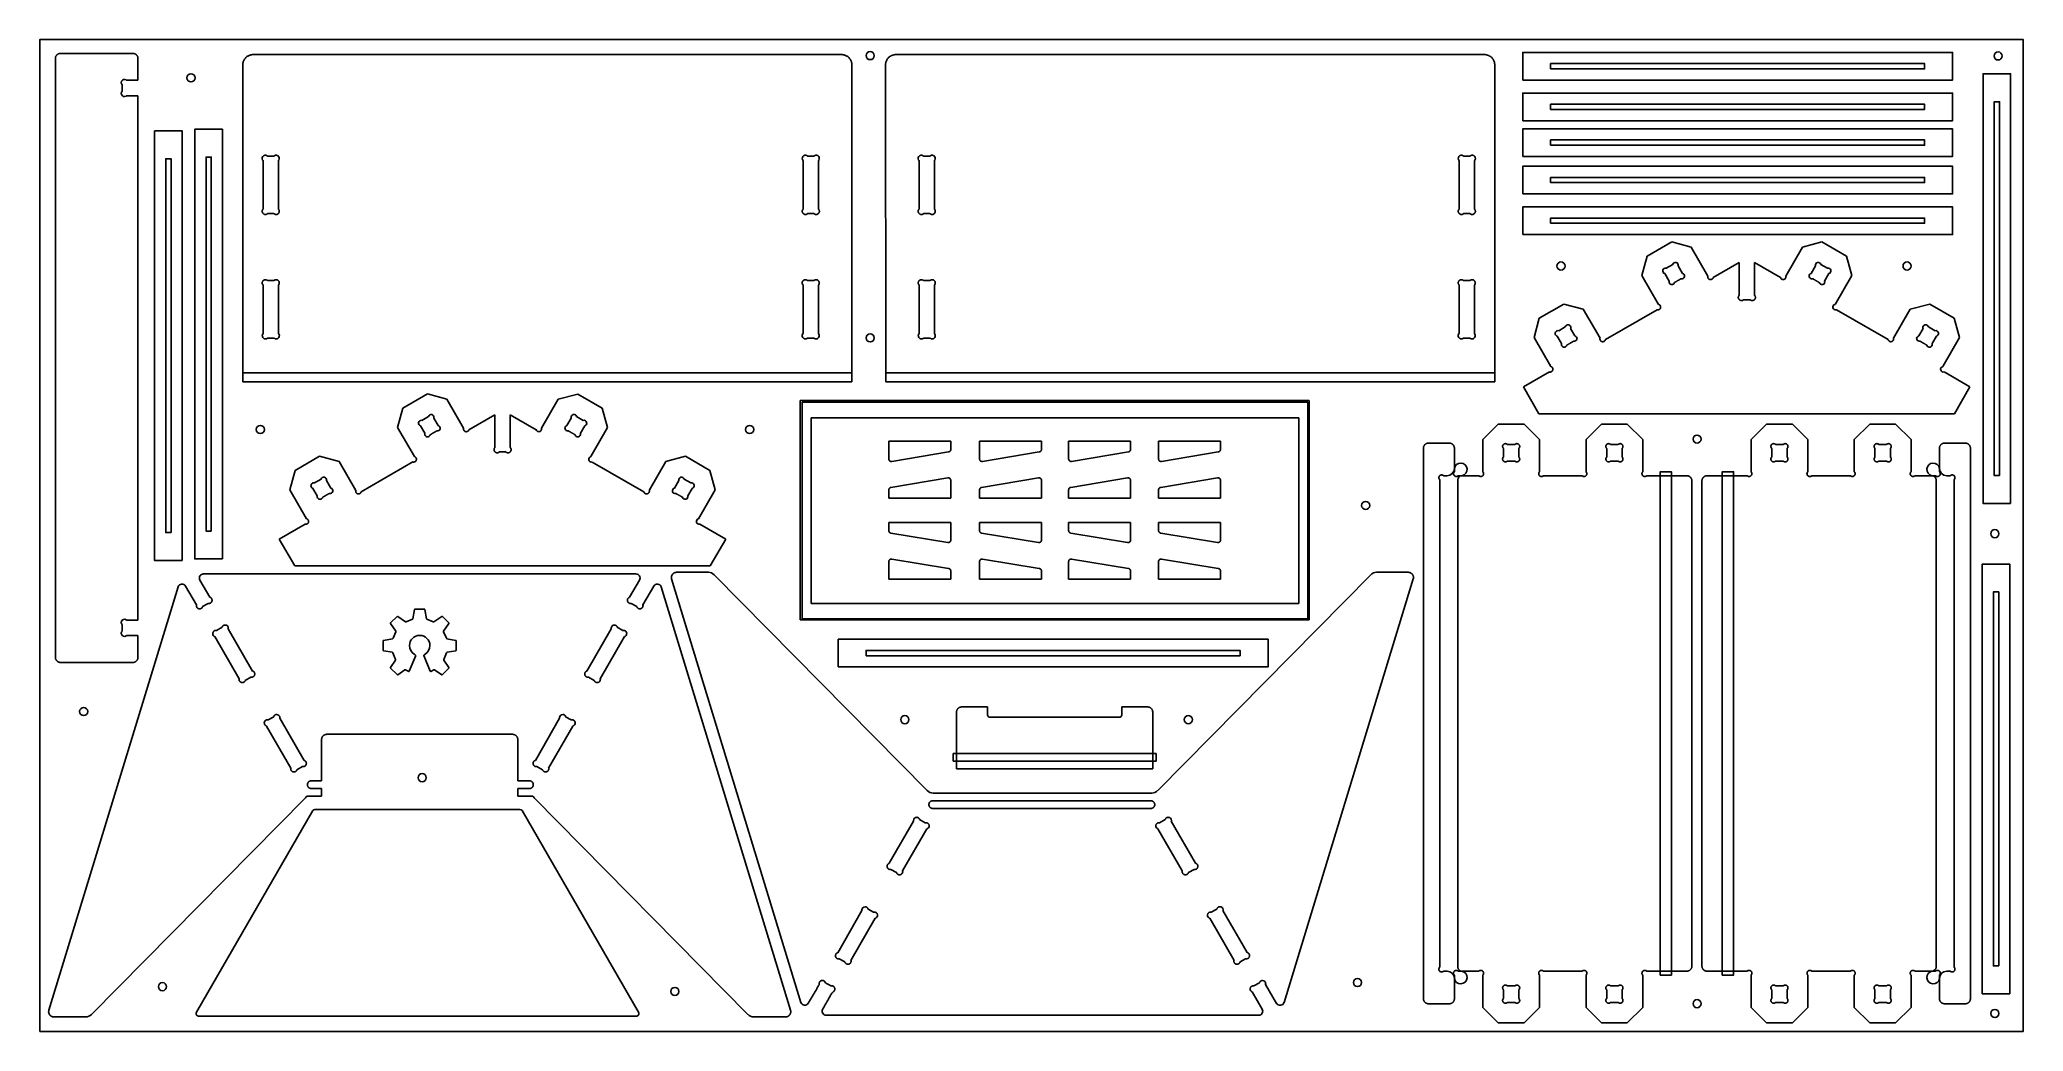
# Model space of a CAD drawing. Header units: millimetres. Extents: x 0 to 2440, y 0 to 1220.
import ezdxf

# ---------------------------------------------------------------- set-up
doc = ezdxf.new("R2010")
doc.units = ezdxf.units.MM
doc.header["$MEASUREMENT"] = 0
for name, color, linetype, true_color in [('Angled Pockets Top', 3, 'Continuous', 0x00ff00), ('Board Fixings', 6, 'Continuous', 0xff00ff), ('Pockets 10mm', 5, 'Continuous', 0x0000ff), ('Pockets 5mm', 4, 'Continuous', 0x00ffff), ('Profile - inside', 30, 'Continuous', 0xff7f00), ('Profile - outside', 18, 'Continuous', 0x000000), ('Stock Perimeter', 1, 'Continuous', 0xff0007)]:
    doc.layers.add(name, color=color, linetype=linetype, true_color=true_color)

msp = doc.modelspace()

# ---------------------------------------------------------------- linework, layer by layer
at = {"layer": 'Angled Pockets Top'}
for p, q in [((998.9, 810.3, 0), (249.8, 810.3, 0)), ((1040.8, 810.3, 0), (1789.8, 810.3, 0))]:
    msp.add_line(p, q, dxfattribs=at)
at = {"layer": 'Board Fixings'}
for centre in [(1021.6, 1200.4), (2409, 1200), (186.1, 1173), (1871.3, 941.5), (2297, 941.5), (1021.6, 853.1), (271.5, 740.4), (873.4, 740.4), (2038.7, 728.6), (2038.7, 728.6), (1631, 647), (2405, 612.2), (54.1, 393.4), (1064.2, 383.5), (1412.9, 383.5), (470.5, 312), (151, 55), (781.3, 49.1), (1621, 60), (2038.7, 34.1), (2405, 22)]:
    msp.add_circle(centre, 5, dxfattribs=at)
at = {"layer": 'Pockets 10mm'}
for p, q in [((935.5, 776.1), (1561.5, 776.1)), ((935.5, 506.1), (935.5, 776.1)), ((1561.5, 776.1), (1561.5, 506.1)), ((949, 754.9), (949, 526.3)), ((1549, 754.9), (949, 754.9)), ((1549, 526.3), (1549, 754.9)), ((1731.2, 683.5), (1726.9, 683.5)), ((2345.8, 683.5), (2350.1, 683.5)), ((1722.1, 678.7), (1722.1, 78.9)), ((1744.4, 79), (1744.4, 678.6)), ((2332.6, 79), (2332.6, 678.6)), ((2354.9, 678.7), (2354.9, 78.9)), ((461.2, 519.1), (459.1, 507.6)), ((473.2, 519.5), (461.8, 519.5)), ((475.9, 507.6), (473.8, 519.1)), ((949, 526.3), (1549, 526.3)), ((431.6, 501.6), (438, 492.2)), ((439.7, 510.4), (431.7, 502.4)), ((438.1, 491.4), (434.7, 483.5)), ((450, 503.9), (440.5, 510.5)), ((458.5, 507), (450.9, 503.9)), ((484.1, 503.9), (476.4, 507)), ((494.5, 510.5), (485, 503.9)), ((503.3, 502.4), (495.3, 510.4)), ((496.9, 492.2), (503.4, 501.6)), ((500.3, 483.5), (496.9, 491.4)), ((1561.5, 506.1), (935.5, 506.1)), ((422.5, 480.3), (422.5, 468.9)), ((434, 482.9), (423, 480.9)), ((423, 468.3), (433.8, 466.3)), ((434.4, 465.7), (437.8, 457.3)), ((497.2, 457.3), (500.5, 465.7)), ((512, 480.9), (500.9, 482.9)), ((501.2, 466.3), (512, 468.3)), ((512.4, 468.9), (512.4, 480.3)), ((437.7, 456.5), (431.6, 447.6)), ((431.7, 446.8), (439.7, 438.8)), ((440.5, 438.7), (449.2, 444.7)), ((450.1, 444.7), (453.9, 442.7)), ((454.6, 442.9), (462.5, 462.2)), ((462.3, 462.9), (461.3, 463.5)), ((472.4, 462.2), (480.4, 442.9)), ((473.6, 463.5), (472.7, 462.9)), ((481, 442.7), (484.9, 444.7)), ((485.7, 444.7), (494.5, 438.7)), ((495.3, 438.8), (503.3, 446.8)), ((503.4, 447.6), (497.2, 456.5)), ((1373.4, 341.9), (1123.6, 341.9)), ((1123.6, 341.9), (1123.6, 332.4)), ((1373.4, 332.4), (1373.4, 341.9)), ((1123.6, 332.4), (1373.4, 332.4)), ((1366.8, 283.7), (1098.5, 283.7)), ((1098.5, 274.2), (1366.8, 274.2)), ((1726.9, 74), (1731.2, 74)), ((2350.1, 74), (2345.8, 74))]:
    msp.add_line(p, q, dxfattribs=at)
for points in [[(2007.2, 69.2), (1993.4, 69.2), (1993.4, 688.4), (2007.2, 688.4), (2007.2, 69.2)], [(2069.7, 69.2), (2083.6, 69.2), (2083.6, 688.4), (2069.7, 688.4), (2069.7, 69.2)]]:
    msp.add_lwpolyline(points, dxfattribs=at)
for centre, radius, start, end in [((1731.2, 692.5), 9, 270.0677, 0), ((1747.9, 691.3), 7.86, 280.7442, 170.7674), ((1749.4, 678.6), 5, 90, 180), ((2329.1, 691.3), 7.86, 9.2326, 259.2558), ((2327.6, 678.6), 5, 360, 90), ((2345.8, 692.5), 9, 180, 269.9323), ((1731.2, 65), 9, 0, 89.9323), ((1747.9, 66.3), 7.86, 189.2327, 79.2559), ((1749.4, 79), 5, 180, 270), ((2329.1, 66.3), 7.86, 100.7441, 350.7673), ((2327.6, 79), 5, 270, 360), ((2345.8, 65), 9, 90.0677, 180)]:
    msp.add_arc(centre, radius, start, end, dxfattribs=at)
for points, weights, knots in [([(1726.9, 683.5), (1725.9, 684.5), (1724.5, 684.5), (1721.1, 684.5), (1721.1, 681.1), (1721.1, 679.7), (1722.1, 678.7)], [0.853553390593, 0.853553390593, 1, 0.707106781187, 1, 0.853553446071, 0.853553390593], [1317.5507014, 1317.5507014, 1317.5507014, 1317.6567302, 1317.6567302, 1317.8687877, 1317.8687877, 1317.9748164, 1317.9748164, 1317.9748164]), ([(2350.1, 683.5), (2351.1, 684.5), (2352.5, 684.5), (2355.9, 684.5), (2355.9, 681.1), (2355.9, 679.7), (2354.9, 678.7)], [0.853553390593, 0.853553390593, 1, 0.707106781187, 1, 0.853553446071, 0.853553390593], [1317.5507014, 1317.5507014, 1317.5507014, 1317.6567302, 1317.6567302, 1317.8687877, 1317.8687877, 1317.9748164, 1317.9748164, 1317.9748164]), ([(1098.5, 283.7), (1093.8, 283.7), (1093.8, 278.9), (1093.8, 274.2), (1098.5, 274.2)], [1, 0.707106781187, 1, 0.707106781187, 1], [301.3605658, 301.3605658, 301.3605658, 301.6550902, 301.6550902, 301.9496145, 301.9496145, 301.9496145]), ([(1366.8, 274.2), (1371.6, 274.2), (1371.6, 278.9), (1371.6, 283.7), (1366.8, 283.7)], [1, 0.707106781187, 1, 0.707106781187, 1], [308.3719009, 308.3719009, 308.3719009, 308.6664252, 308.6664252, 308.9609495, 308.9609495, 308.9609495]), ([(1722.1, 78.9), (1721.1, 77.9), (1721.1, 76.4), (1721.1, 73), (1724.5, 73), (1725.9, 73), (1726.9, 74)], [0.853553390593, 0.853553446071, 1, 0.707106781187, 1, 0.853553390593, 0.853553390593], [1917.8059293, 1917.8059293, 1917.8059293, 1917.9119581, 1917.9119581, 1918.1240156, 1918.1240156, 1918.2300443, 1918.2300443, 1918.2300443]), ([(2354.9, 78.9), (2355.9, 77.9), (2355.9, 76.4), (2355.9, 73), (2352.5, 73), (2351.1, 73), (2350.1, 74)], [0.853553390593, 0.853553446071, 1, 0.707106781187, 1, 0.853553390593, 0.853553390593], [1917.8059293, 1917.8059293, 1917.8059293, 1917.9119581, 1917.9119581, 1918.1240156, 1918.1240156, 1918.2300443, 1918.2300443, 1918.2300443])]:
    msp.add_rational_spline(points, weights, degree=2, knots=knots, dxfattribs=at)
for points in [[(461.8, 519.5), (461.5, 519.5), (461.3, 519.3), (461.2, 519.1)], [(473.8, 519.1), (473.7, 519.3), (473.4, 519.5), (473.2, 519.5)], [(431.7, 502.4), (431.5, 502.2), (431.4, 501.8), (431.6, 501.6)], [(438, 492.2), (438.2, 492), (438.2, 491.6), (438.1, 491.4)], [(440.5, 510.5), (440.2, 510.6), (439.9, 510.6), (439.7, 510.4)], [(450.9, 503.9), (450.6, 503.7), (450.2, 503.8), (450, 503.9)], [(459.1, 507.6), (459, 507.4), (458.8, 507.1), (458.5, 507)], [(476.4, 507), (476.2, 507.1), (475.9, 507.4), (475.9, 507.6)], [(485, 503.9), (484.7, 503.8), (484.3, 503.7), (484.1, 503.9)], [(495.3, 510.4), (495.1, 510.6), (494.7, 510.6), (494.5, 510.5)], [(496.9, 491.4), (496.8, 491.6), (496.8, 492), (496.9, 492.2)], [(503.4, 501.6), (503.5, 501.8), (503.5, 502.2), (503.3, 502.4)], [(423, 480.9), (422.7, 480.8), (422.5, 480.5), (422.5, 480.3)], [(422.5, 468.9), (422.5, 468.6), (422.7, 468.4), (423, 468.3)], [(433.8, 466.3), (434, 466.3), (434.3, 466), (434.4, 465.7)], [(434.7, 483.5), (434.6, 483.2), (434.3, 483), (434, 482.9)], [(461.3, 463.5), (461.1, 463.6), (460.9, 463.8), (460.7, 463.9)], [(474.2, 463.9), (474.1, 463.8), (473.8, 463.6), (473.6, 463.5)], [(500.9, 482.9), (500.6, 483), (500.4, 483.2), (500.3, 483.5)], [(500.5, 465.7), (500.6, 466), (500.9, 466.3), (501.2, 466.3)], [(512.4, 480.3), (512.4, 480.5), (512.2, 480.8), (512, 480.9)], [(512, 468.3), (512.2, 468.4), (512.4, 468.6), (512.4, 468.9)], [(431.6, 447.6), (431.4, 447.3), (431.5, 447), (431.7, 446.8)], [(437.8, 457.3), (437.9, 457.1), (437.9, 456.7), (437.7, 456.5)], [(449.2, 444.7), (449.4, 444.9), (449.8, 444.9), (450.1, 444.7)], [(453.9, 442.7), (454.2, 442.6), (454.5, 442.7), (454.6, 442.9)], [(462.5, 462.2), (462.6, 462.4), (462.5, 462.7), (462.3, 462.9)], [(472.7, 462.9), (472.4, 462.7), (472.3, 462.4), (472.4, 462.2)], [(480.4, 442.9), (480.5, 442.7), (480.8, 442.6), (481, 442.7)], [(484.9, 444.7), (485.1, 444.9), (485.5, 444.9), (485.7, 444.7)], [(497.2, 456.5), (497.1, 456.7), (497.1, 457.1), (497.2, 457.3)], [(503.3, 446.8), (503.5, 447), (503.5, 447.3), (503.4, 447.6)], [(439.7, 438.8), (439.9, 438.6), (440.2, 438.5), (440.5, 438.7)], [(494.5, 438.7), (494.7, 438.5), (495.1, 438.6), (495.3, 438.8)]]:
    msp.add_open_spline(points, degree=3, dxfattribs=at)
msp.add_open_spline([(460.7, 463.9), (457.2, 466.2), (454.9, 470.1), (454.9, 474.5), (454.9, 481.5), (460.5, 487.1), (467.5, 487.1), (474.4, 487.1), (480, 481.5), (480, 474.5), (480, 470.1), (477.7, 466.2), (474.2, 463.9)], degree=3, knots=[190, 190, 190, 190, 191, 191, 191, 192, 192, 192, 193, 193, 193, 194, 194, 194, 194], dxfattribs=at)
at = {"layer": 'Pockets 5mm'}
for points in [[(1858.6, 1184.1), (2318.6, 1184.1), (2318.6, 1190.6), (1858.6, 1190.6), (1858.6, 1184.1)], [(1858.6, 1134.1), (2318.6, 1134.1), (2318.6, 1140.6), (1858.6, 1140.6), (1858.6, 1134.1)], [(2410.7, 683.7), (2410.7, 1143.7), (2404.2, 1143.7), (2404.2, 683.7), (2410.7, 683.7)], [(211.1, 615.5), (211.1, 1075.5), (204.6, 1075.5), (204.6, 615.5), (211.1, 615.5)], [(1858.6, 1090.1), (2318.6, 1090.1), (2318.6, 1096.6), (1858.6, 1096.6), (1858.6, 1090.1)], [(161.6, 613.5), (161.6, 1073.5), (155.1, 1073.5), (155.1, 613.5), (161.6, 613.5)], [(1858.6, 1044.1), (2318.6, 1044.1), (2318.6, 1050.6), (1858.6, 1050.6), (1858.6, 1044.1)], [(1858.6, 994.1), (2318.6, 994.1), (2318.6, 1000.6), (1858.6, 1000.6), (1858.6, 994.1)], [(2409.7, 80.5), (2409.7, 540.5), (2403.2, 540.5), (2403.2, 80.5), (2409.7, 80.5)], [(1016.6, 462.1), (1476.6, 462.1), (1476.6, 468.6), (1016.6, 468.6), (1016.6, 462.1)]]:
    msp.add_lwpolyline(points, dxfattribs=at)
at = {"layer": 'Profile - inside'}
for p, q in [((288.2, 1076.7, 0), (280.2, 1076.7, 0)), ((944.6, 1076.7, 0), (952.5, 1076.7, 0)), ((1095.1, 1076.7, 0), (1087.1, 1076.7, 0)), ((1751.5, 1076.7, 0), (1759.5, 1076.7, 0)), ((274.8, 1071.3, 0), (274.8, 1011.5, 0)), ((293.6, 1011.5, 0), (293.6, 1071.3, 0)), ((939.1, 1011.5, 0), (939.1, 1071.3, 0)), ((958, 1071.3, 0), (958, 1011.5, 0)), ((1081.7, 1071.3, 0), (1081.7, 1011.5, 0)), ((1100.6, 1011.5, 0), (1100.5, 1071.3, 0)), ((1746, 1011.5, 0), (1746.1, 1071.3, 0)), ((1764.9, 1071.3, 0), (1764.9, 1011.5, 0)), ((280.2, 1006, 0), (288.2, 1006, 0)), ((952.5, 1006, 0), (944.6, 1006, 0)), ((1087.2, 1006, 0), (1095.1, 1006, 0)), ((1759.4, 1006, 0), (1751.5, 1006, 0)), ((1998.9, 932.2), (2004.3, 923)), ((2008.8, 943.5), (2000.7, 938.8)), ((2020.8, 932.5), (2015.4, 941.7)), ((2179.1, 932.5), (2184.4, 941.7)), ((2191, 943.5), (2199.1, 938.8)), ((2200.9, 932.2), (2195.6, 923)), ((274.9, 858.4, 0), (274.9, 918.1, 0)), ((280.3, 923.6, 0), (288.2, 923.6, 0)), ((293.7, 918.2, 0), (293.7, 858.4, 0)), ((939, 918.2, 0), (939, 858.4, 0)), ((952.5, 923.6, 0), (944.5, 923.6, 0)), ((957.9, 858.4, 0), (957.9, 918.1, 0)), ((1081.8, 858.4, 0), (1081.8, 918.1, 0)), ((1087.2, 923.6, 0), (1095.2, 923.6, 0)), ((1100.6, 918.2, 0), (1100.7, 858.4, 0)), ((1746, 918.2, 0), (1745.9, 858.4, 0)), ((1759.4, 923.6, 0), (1751.4, 923.6, 0)), ((1764.8, 858.4, 0), (1764.8, 918.1, 0)), ((1866.7, 855.3), (1872, 846.1)), ((1876.6, 866.6), (1868.5, 861.9)), ((1888.5, 855.6), (1883.2, 864.8)), ((2311.3, 855.6), (2316.6, 864.8)), ((2323.3, 866.6), (2331.4, 861.9)), ((2333.1, 855.3), (2327.8, 846.1)), ((288.3, 852.9, 0), (280.3, 852.9, 0)), ((944.5, 852.9, 0), (952.4, 852.9, 0)), ((1095.2, 852.9, 0), (1087.3, 852.9, 0)), ((1751.4, 852.9, 0), (1759.3, 852.9, 0)), ((468.4, 745), (473.7, 735.8)), ((478.3, 756.3), (470.2, 751.6)), ((490.2, 745.3), (484.9, 754.5)), ((648.6, 745.3), (653.9, 754.5)), ((660.5, 756.3), (668.6, 751.6)), ((670.4, 745), (665.1, 735.8)), ((1800.5, 717.1), (1800.5, 706.5)), ((1814.7, 722), (1805.3, 722)), ((1819.5, 706.5), (1819.5, 717.1)), ((1927.5, 706.5), (1927.5, 717.1)), ((1932.3, 722), (1941.7, 722)), ((1946.5, 717.1), (1946.5, 706.5)), ((2130.5, 717.1), (2130.5, 706.5)), ((2144.7, 722), (2135.3, 722)), ((2149.5, 706.5), (2149.5, 717.1)), ((2257.5, 706.5), (2257.5, 717.1)), ((2262.3, 722), (2271.7, 722)), ((2276.5, 717.1), (2276.5, 706.5)), ((1805.3, 701.6), (1814.7, 701.6)), ((1941.7, 701.6), (1932.3, 701.6)), ((2135.3, 701.6), (2144.7, 701.6)), ((2271.7, 701.6), (2262.3, 701.6)), ((336.2, 668), (341.5, 658.8)), ((346.1, 679.3), (338, 674.7)), ((358, 668.4), (352.7, 677.6)), ((780.8, 668.4), (786.1, 677.6)), ((792.7, 679.3), (800.8, 674.7)), ((802.6, 668), (797.3, 658.8)), ((224.4, 497.1), (217.5, 493.1)), ((261.8, 443.3), (231.9, 495.1)), ((673.2, 443.3), (703.1, 495.1)), ((710.5, 497.1), (717.4, 493.1)), ((215.5, 485.6), (245.4, 433.8)), ((719.4, 485.6), (689.5, 433.8)), ((252.9, 431.8), (259.8, 435.8)), ((682.1, 431.8), (675.2, 435.8)), ((279, 375.6), (308.9, 323.9)), ((287.9, 387.1), (281, 383.1)), ((325.3, 333.3), (295.4, 385.1)), ((609.7, 333.3), (639.6, 385.1)), ((655.9, 375.6), (626, 323.9)), ((647, 387.1), (653.9, 383.1)), ((316.4, 321.9), (323.3, 325.8)), ((618.6, 321.9), (611.7, 325.8)), ((1045.1, 206.7), (1075, 258.5)), ((1091.3, 249.1), (1061.4, 197.3)), ((1082.4, 260.5), (1089.3, 256.5)), ((1375.6, 249.1), (1405.5, 197.3)), ((1384.5, 260.5), (1377.6, 256.5)), ((1421.9, 206.7), (1392, 258.5)), ((1054, 195.3), (1047.1, 199.3)), ((1413, 195.3), (1419.9, 199.3)), ((981.6, 96.7), (1011.5, 148.5)), ((1018.9, 150.5), (1025.8, 146.5)), ((1448.1, 150.5), (1441.2, 146.6)), ((1485.4, 96.8), (1455.5, 148.6)), ((1027.8, 139.1), (997.9, 87.3)), ((1439.2, 139.1), (1469.1, 87.3)), ((990.5, 85.3), (983.6, 89.3)), ((1476.5, 85.3), (1483.4, 89.3)), ((1800.5, 40.4), (1800.5, 51.1)), ((1805.3, 55.9), (1814.7, 55.9)), ((1819.5, 51.1), (1819.5, 40.4)), ((1927.5, 51.1), (1927.5, 40.4)), ((1941.7, 55.9), (1932.3, 55.9)), ((1946.5, 40.4), (1946.5, 51.1)), ((2130.5, 40.4), (2130.5, 51.1)), ((2135.3, 55.9), (2144.7, 55.9)), ((2149.5, 51.1), (2149.5, 40.4)), ((2257.5, 51.1), (2257.5, 40.4)), ((2271.7, 55.9), (2262.3, 55.9)), ((2276.5, 40.4), (2276.5, 51.1)), ((1814.7, 35.6), (1805.3, 35.6)), ((1932.3, 35.6), (1941.7, 35.6)), ((2144.7, 35.6), (2135.3, 35.6)), ((2262.3, 35.6), (2271.7, 35.6))]:
    msp.add_line(p, q, dxfattribs=at)
for centre, radius, start, end in [((277.6, 1073.9, 0), 3.93, 120.0331, 210.0331), ((290.8, 1073.9, 0), 3.93, 330.0331, 60.0331), ((942, 1073.9, 0), 3.93, 119.9669, 209.9669), ((955.1, 1073.9, 0), 3.93, 329.9669, 59.9669), ((1084.5, 1073.9, 0), 3.93, 120.0331, 210.0331), ((1097.7, 1073.9, 0), 3.93, 330.0331, 60.0331), ((1748.9, 1073.9, 0), 3.93, 119.9669, 209.9669), ((1762.1, 1073.9, 0), 3.93, 329.9669, 59.9669), ((1999.8, 935.5), 3.43, 74.9963, 254.9963), ((2012.1, 942.6), 3.43, 344.9963, 164.9963), ((2019.9, 929.2), 3.43, 254.9963, 74.9963), ((2180, 929.2), 3.43, 105.0037, 285.0037), ((2187.7, 942.6), 3.43, 15.0037, 195.0037), ((2200, 935.5), 3.43, 285.0037, 105.0037), ((2007.6, 922.1), 3.43, 164.9963, 344.9963), ((2192.3, 922.1), 3.43, 195.0037, 15.0037), ((277.7, 855.8, 0), 3.93, 150.038, 240.038), ((290.9, 855.8, 0), 3.93, 300.038, 30.038), ((941.9, 855.8, 0), 3.93, 149.962, 239.962), ((955, 855.8, 0), 3.93, 299.962, 29.962), ((1084.7, 855.8, 0), 3.93, 150.038, 240.038), ((1097.8, 855.8, 0), 3.93, 300.038, 30.038), ((1748.8, 855.8, 0), 3.93, 149.962, 239.962), ((1761.9, 855.8, 0), 3.93, 299.962, 29.962), ((1867.6, 858.6), 3.43, 74.9913, 254.9913), ((1879.9, 865.7), 3.43, 344.9913, 164.9913), ((1887.6, 852.3), 3.43, 254.9913, 74.9913), ((2312.2, 852.3), 3.43, 105.0087, 285.0087), ((2319.9, 865.7), 3.43, 15.0087, 195.0087), ((2332.2, 858.6), 3.43, 285.0087, 105.0087), ((1875.3, 845.2), 3.43, 164.9913, 344.9913), ((2324.5, 845.2), 3.43, 195.0087, 15.0087), ((481.6, 755.4), 3.43, 344.9963, 164.9963), ((657.2, 755.4), 3.43, 15.0037, 195.0037), ((469.3, 748.3), 3.43, 74.9963, 254.9963), ((477.1, 734.9), 3.43, 164.9963, 344.9963), ((489.4, 742), 3.43, 254.9963, 74.9963), ((649.5, 742), 3.43, 105.0037, 285.0037), ((661.8, 734.9), 3.43, 195.0037, 15.0037), ((669.5, 748.3), 3.43, 285.0037, 105.0037), ((337.1, 671.3), 3.43, 74.9913, 254.9913), ((344.8, 658), 3.43, 164.9913, 344.9913), ((349.4, 678.4), 3.43, 344.9913, 164.9913), ((357.1, 665), 3.43, 254.9913, 74.9913), ((781.7, 665), 3.43, 105.0087, 285.0087), ((789.4, 678.4), 3.43, 15.0087, 195.0087), ((794, 658), 3.43, 195.0087, 15.0087), ((801.7, 671.3), 3.43, 285.0087, 105.0087), ((216.7, 489.3), 3.93, 150, 240), ((228.1, 495.9), 3.93, 360, 90), ((706.9, 495.9), 3.93, 90, 180), ((718.2, 489.3), 3.93, 300, 30), ((280.2, 379.3), 3.93, 150, 240), ((291.6, 385.9), 3.93, 360, 90), ((643.4, 385.9), 3.93, 90, 180), ((654.7, 379.3), 3.93, 300, 30), ((1078.8, 259.3), 3.93, 90, 180), ((1090.2, 252.8), 3.93, 300, 30), ((1376.8, 252.8), 3.93, 150, 240), ((1388.2, 259.3), 3.93, 360, 90), ((1015.3, 149.3), 3.93, 90, 180), ((1451.7, 149.4), 3.93, 0, 90), ((1026.7, 142.8), 3.93, 300, 30), ((1440.4, 142.8), 3.93, 150, 240)]:
    msp.add_arc(centre, radius, start, end, dxfattribs=at)
for points, weights in [([(280.2, 1076.7, 0), (278.3, 1078.8, 0), (275.6, 1077.3, 0)], [0.914835791626, 0.758819025933, 1]), ([(292.7, 1077.3, 0), (290.1, 1078.8, 0), (288.2, 1076.7, 0)], [1, 0.758819083435, 0.914835717231]), ([(940, 1077.3, 0), (942.6, 1078.8, 0), (944.6, 1076.7, 0)], [1, 0.758819083435, 0.914835717231]), ([(952.5, 1076.7, 0), (954.5, 1078.8, 0), (957.1, 1077.3, 0)], [0.914835791626, 0.758819025933, 1]), ([(1087.1, 1076.7, 0), (1085.2, 1078.8, 0), (1082.6, 1077.3, 0)], [0.914835791626, 0.758819025933, 1]), ([(1099.6, 1077.3, 0), (1097, 1078.8, 0), (1095.1, 1076.7, 0)], [1, 0.758819083435, 0.914835717231]), ([(1746.9, 1077.3, 0), (1749.6, 1078.8, 0), (1751.5, 1076.7, 0)], [1, 0.758819083435, 0.914835717231]), ([(1759.5, 1076.7, 0), (1761.4, 1078.8, 0), (1764, 1077.3, 0)], [0.914835791626, 0.758819025933, 1]), ([(274.2, 1071.9, 0), (274.5, 1071.4, 0), (274.8, 1071.3, 0)], [1, 0.948287753986, 0.914835789986]), ([(293.6, 1071.3, 0), (293.9, 1071.5, 0), (294.2, 1071.9, 0)], [0.914835774035, 0.948287741657, 1]), ([(939.1, 1071.3, 0), (938.8, 1071.5, 0), (938.6, 1071.9, 0)], [0.914835774035, 0.948287741657, 1]), ([(958.5, 1071.9, 0), (958.3, 1071.4, 0), (958, 1071.3, 0)], [1, 0.948287753986, 0.914835789986]), ([(1081.1, 1071.9, 0), (1081.4, 1071.4, 0), (1081.7, 1071.3, 0)], [1, 0.948287753986, 0.914835789986]), ([(1100.5, 1071.3, 0), (1100.8, 1071.5, 0), (1101.1, 1071.9, 0)], [0.914835774035, 0.948287741657, 1]), ([(1746.1, 1071.3, 0), (1745.8, 1071.5, 0), (1745.5, 1071.9, 0)], [0.914835774035, 0.948287741657, 1]), ([(1765.5, 1071.9, 0), (1765.2, 1071.4, 0), (1764.9, 1071.3, 0)], [1, 0.948287753986, 0.914835789986]), ([(274.8, 1011.5, 0), (272.1, 1008.9, 0), (274.9, 1006.1, 0)], [0.999999720675, 0.707106956385, 1]), ([(274.9, 1006.1, 0), (277.6, 1003.3, 0), (280.2, 1006, 0)], [1, 0.707106886554, 0.999999860338]), ([(288.2, 1006, 0), (290.8, 1003.3, 0), (293.6, 1006.1, 0)], [0.999999860338, 0.707106886554, 1]), ([(293.6, 1006.1, 0), (296.4, 1008.9, 0), (293.6, 1011.5, 0)], [1, 0.707106816723, 1]), ([(939.2, 1006.1, 0), (936.4, 1008.9, 0), (939.1, 1011.5, 0)], [1, 0.707106816723, 1]), ([(944.6, 1006, 0), (942, 1003.3, 0), (939.2, 1006.1, 0)], [0.999999860338, 0.707106886554, 1]), ([(957.9, 1006.1, 0), (955.1, 1003.3, 0), (952.5, 1006, 0)], [1, 0.707106886554, 0.999999860338]), ([(958, 1011.5, 0), (960.7, 1008.9, 0), (957.9, 1006.1, 0)], [0.999999720675, 0.707106956385, 1]), ([(1081.7, 1011.5, 0), (1079, 1008.9, 0), (1081.8, 1006.1, 0)], [0.999999720675, 0.707106956385, 1]), ([(1081.8, 1006.1, 0), (1084.6, 1003.3, 0), (1087.2, 1006, 0)], [1, 0.707106886554, 0.999999860338]), ([(1095.1, 1006, 0), (1097.7, 1003.3, 0), (1100.5, 1006.1, 0)], [0.999999860338, 0.707106886554, 1]), ([(1100.5, 1006.1, 0), (1103.3, 1008.9, 0), (1100.6, 1011.5, 0)], [1, 0.707106816723, 1]), ([(1746.1, 1006.1, 0), (1743.3, 1008.9, 0), (1746, 1011.5, 0)], [1, 0.707106816723, 1]), ([(1751.5, 1006, 0), (1748.9, 1003.3, 0), (1746.1, 1006.1, 0)], [0.999999860338, 0.707106886554, 1]), ([(1764.8, 1006.1, 0), (1762, 1003.3, 0), (1759.4, 1006, 0)], [1, 0.707106886554, 0.999999860338]), ([(1764.9, 1011.5, 0), (1767.6, 1008.9, 0), (1764.8, 1006.1, 0)], [0.999999720675, 0.707106956385, 1]), ([(274.9, 918.1, 0), (272.1, 920.7, 0), (274.9, 923.5, 0)], [0.999999720675, 0.707106956385, 1]), ([(274.9, 923.5, 0), (277.7, 926.3, 0), (280.3, 923.6, 0)], [1, 0.707106886554, 0.999999860338]), ([(288.2, 923.6, 0), (290.8, 926.3, 0), (293.6, 923.5, 0)], [0.999999860338, 0.707106886554, 1]), ([(293.6, 923.5, 0), (296.4, 920.8, 0), (293.7, 918.2, 0)], [1, 0.707106816723, 1]), ([(939.1, 923.5, 0), (936.3, 920.8, 0), (939, 918.2, 0)], [1, 0.707106816723, 1]), ([(944.5, 923.6, 0), (941.9, 926.3, 0), (939.1, 923.5, 0)], [0.999999860338, 0.707106886554, 1]), ([(957.8, 923.5, 0), (955.1, 926.3, 0), (952.5, 923.6, 0)], [1, 0.707106886554, 0.999999860338]), ([(957.9, 918.1, 0), (960.6, 920.7, 0), (957.8, 923.5, 0)], [0.999999720675, 0.707106956385, 1]), ([(1081.8, 918.1, 0), (1079.1, 920.7, 0), (1081.8, 923.5, 0)], [0.999999720675, 0.707106956385, 1]), ([(1081.8, 923.5, 0), (1084.6, 926.3, 0), (1087.2, 923.6, 0)], [1, 0.707106886554, 0.999999860338]), ([(1095.2, 923.6, 0), (1097.8, 926.3, 0), (1100.5, 923.5, 0)], [0.999999860338, 0.707106886554, 1]), ([(1100.5, 923.5, 0), (1103.3, 920.8, 0), (1100.6, 918.2, 0)], [1, 0.707106816723, 1]), ([(1746, 923.5, 0), (1743.3, 920.8, 0), (1746, 918.2, 0)], [1, 0.707106816723, 1]), ([(1751.4, 923.6, 0), (1748.8, 926.3, 0), (1746, 923.5, 0)], [0.999999860338, 0.707106886554, 1]), ([(1764.7, 923.5, 0), (1762, 926.3, 0), (1759.4, 923.6, 0)], [1, 0.707106886554, 0.999999860338]), ([(1764.8, 918.1, 0), (1767.5, 920.7, 0), (1764.7, 923.5, 0)], [0.999999720675, 0.707106956385, 1]), ([(274.3, 857.7, 0), (274.6, 858.2, 0), (274.9, 858.4, 0)], [1, 0.948287753986, 0.914835789986]), ([(293.7, 858.4, 0), (294, 858.2, 0), (294.3, 857.7, 0)], [0.914835774035, 0.948287741657, 1]), ([(939, 858.4, 0), (938.7, 858.2, 0), (938.5, 857.7, 0)], [0.914835774035, 0.948287741657, 1]), ([(958.4, 857.7, 0), (958.2, 858.2, 0), (957.9, 858.4, 0)], [1, 0.948287753986, 0.914835789986]), ([(1081.3, 857.7, 0), (1081.5, 858.2, 0), (1081.8, 858.4, 0)], [1, 0.948287753986, 0.914835789986]), ([(1100.7, 858.4, 0), (1101, 858.2, 0), (1101.2, 857.7, 0)], [0.914835774035, 0.948287741657, 1]), ([(1745.9, 858.4, 0), (1745.6, 858.2, 0), (1745.4, 857.7, 0)], [0.914835774035, 0.948287741657, 1]), ([(1765.3, 857.7, 0), (1765.1, 858.2, 0), (1764.8, 858.4, 0)], [1, 0.948287753986, 0.914835789986]), ([(280.3, 852.9, 0), (278.4, 850.8, 0), (275.8, 852.3, 0)], [0.914835791626, 0.758819025933, 1]), ([(292.9, 852.4, 0), (290.3, 850.9, 0), (288.3, 852.9, 0)], [1, 0.758819083435, 0.914835717231]), ([(939.9, 852.4, 0), (942.5, 850.9, 0), (944.5, 852.9, 0)], [1, 0.758819083435, 0.914835717231]), ([(952.4, 852.9, 0), (954.4, 850.8, 0), (957, 852.3, 0)], [0.914835791626, 0.758819025933, 1]), ([(1087.3, 852.9, 0), (1085.3, 850.8, 0), (1082.7, 852.3, 0)], [0.914835791626, 0.758819025933, 1]), ([(1099.8, 852.4, 0), (1097.2, 850.9, 0), (1095.2, 852.9, 0)], [1, 0.758819083435, 0.914835717231]), ([(1746.8, 852.4, 0), (1749.4, 850.9, 0), (1751.4, 852.9, 0)], [1, 0.758819083435, 0.914835717231]), ([(1759.3, 852.9, 0), (1761.3, 850.8, 0), (1763.9, 852.3, 0)], [0.914835791626, 0.758819025933, 1]), ([(217.5, 493.1), (214.8, 493.9), (213.3, 491.3)], [0.914835791626, 0.758819025933, 1]), ([(228.1, 499.8), (225.1, 499.8), (224.4, 497.1)], [1, 0.758819083435, 0.914835717231]), ([(231.9, 495.1), (232, 495.4), (232, 495.9)], [0.914835774035, 0.948287741657, 1]), ([(703.1, 495.1), (702.9, 495.4), (702.9, 495.9)], [0.914835774035, 0.948287741657, 1]), ([(706.9, 499.8), (709.9, 499.8), (710.5, 497.1)], [1, 0.758819083435, 0.914835717231]), ([(717.4, 493.1), (720.1, 493.9), (721.7, 491.3)], [0.914835791626, 0.758819025933, 1]), ([(214.7, 485.9), (215.2, 485.6), (215.5, 485.6)], [1, 0.948287753986, 0.914835789986]), ([(720.2, 485.9), (719.8, 485.6), (719.4, 485.6)], [1, 0.948287753986, 0.914835789986]), ([(264.4, 438.6), (265.4, 442.4), (261.8, 443.3)], [1, 0.707106816723, 1]), ([(670.6, 438.6), (669.5, 442.4), (673.2, 443.3)], [1, 0.707106816723, 1]), ([(245.4, 433.8), (244.4, 430.2), (248.2, 429.2)], [0.999999720675, 0.707106956385, 1]), ([(248.2, 429.2), (252, 428.2), (252.9, 431.8)], [1, 0.707106886554, 0.999999860338]), ([(259.8, 435.8), (263.4, 434.8), (264.4, 438.6)], [0.999999860338, 0.707106886554, 1]), ([(675.2, 435.8), (671.6, 434.8), (670.6, 438.6)], [0.999999860338, 0.707106886554, 1]), ([(686.8, 429.2), (683, 428.2), (682.1, 431.8)], [1, 0.707106886554, 0.999999860338]), ([(689.5, 433.8), (690.6, 430.2), (686.8, 429.2)], [0.999999720675, 0.707106956385, 1]), ([(281, 383.1), (278.3, 383.9), (276.8, 381.3)], [0.914835791626, 0.758819025933, 1]), ([(278.2, 375.9), (278.7, 375.7), (279, 375.6)], [1, 0.948287753986, 0.914835789986]), ([(291.6, 389.8), (288.6, 389.8), (287.9, 387.1)], [1, 0.758819083435, 0.914835717231]), ([(295.4, 385.1), (295.5, 385.4), (295.5, 385.9)], [0.914835774035, 0.948287741657, 1]), ([(639.6, 385.1), (639.4, 385.4), (639.4, 385.9)], [0.914835774035, 0.948287741657, 1]), ([(643.4, 389.8), (646.4, 389.8), (647, 387.1)], [1, 0.758819083435, 0.914835717231]), ([(653.9, 383.1), (656.6, 383.9), (658.2, 381.3)], [0.914835791626, 0.758819025933, 1]), ([(656.7, 375.9), (656.3, 375.7), (655.9, 375.6)], [1, 0.948287753986, 0.914835789986]), ([(308.9, 323.9), (307.9, 320.3), (311.7, 319.2)], [0.999999720675, 0.707106956385, 1]), ([(311.7, 319.2), (315.5, 318.2), (316.4, 321.9)], [1, 0.707106886554, 0.999999860338]), ([(323.3, 325.8), (326.9, 324.8), (327.9, 328.6)], [0.999999860338, 0.707106886554, 1]), ([(327.9, 328.6), (328.9, 332.4), (325.3, 333.3)], [1, 0.707106816723, 1]), ([(607.1, 328.6), (606, 332.4), (609.7, 333.3)], [1, 0.707106816723, 1]), ([(611.7, 325.8), (608.1, 324.8), (607.1, 328.6)], [0.999999860338, 0.707106886554, 1]), ([(623.3, 319.2), (619.5, 318.2), (618.6, 321.9)], [1, 0.707106886554, 0.999999860338]), ([(626, 323.9), (627.1, 320.3), (623.3, 319.2)], [0.999999720675, 0.707106956385, 1]), ([(1075, 258.5), (1074.8, 258.8), (1074.8, 259.3)], [0.914835774035, 0.948287741657, 1]), ([(1078.8, 263.3), (1081.8, 263.3), (1082.4, 260.5)], [1, 0.758819083435, 0.914835717231]), ([(1089.3, 256.5), (1092.1, 257.3), (1093.6, 254.7)], [0.914835791626, 0.758819025933, 1]), ([(1092.1, 249.4), (1091.7, 249.1), (1091.3, 249.1)], [1, 0.948287753986, 0.914835789986]), ([(1377.6, 256.5), (1374.9, 257.3), (1373.4, 254.7)], [0.914835791626, 0.758819025933, 1]), ([(1374.8, 249.4), (1375.3, 249.1), (1375.6, 249.1)], [1, 0.948287753986, 0.914835789986]), ([(1388.2, 263.3), (1385.2, 263.3), (1384.5, 260.5)], [1, 0.758819083435, 0.914835717231]), ([(1392, 258.5), (1392.1, 258.8), (1392.1, 259.3)], [0.914835774035, 0.948287741657, 1]), ([(1042.5, 202), (1041.5, 205.8), (1045.1, 206.7)], [1, 0.707106816723, 1]), ([(1047.1, 199.3), (1043.5, 198.2), (1042.5, 202)], [0.999999860338, 0.707106886554, 1]), ([(1058.7, 192.7), (1054.9, 191.7), (1054, 195.3)], [1, 0.707106886554, 0.999999860338]), ([(1061.4, 197.3), (1062.5, 193.7), (1058.7, 192.7)], [0.999999720675, 0.707106956385, 1]), ([(1405.5, 197.3), (1404.5, 193.7), (1408.3, 192.7)], [0.999999720675, 0.707106956385, 1]), ([(1408.3, 192.7), (1412.1, 191.7), (1413, 195.3)], [1, 0.707106886554, 0.999999860338]), ([(1419.9, 199.3), (1423.5, 198.2), (1424.5, 202)], [0.999999860338, 0.707106886554, 1]), ([(1424.5, 202), (1425.5, 205.8), (1421.9, 206.7)], [1, 0.707106816723, 1]), ([(1011.5, 148.5), (1011.3, 148.8), (1011.3, 149.3)], [0.914835774035, 0.948287741657, 1]), ([(1015.3, 153.3), (1018.3, 153.3), (1018.9, 150.5)], [1, 0.758819083435, 0.914835717231]), ([(1025.8, 146.5), (1028.6, 147.3), (1030.1, 144.7)], [0.914835791626, 0.758819025933, 1]), ([(1441.2, 146.6), (1438.5, 147.4), (1437, 144.8)], [0.914835791626, 0.758819025933, 1]), ([(1451.7, 153.3), (1448.7, 153.3), (1448.1, 150.5)], [1, 0.758819083435, 0.914835717231]), ([(1455.5, 148.6), (1455.7, 148.9), (1455.7, 149.4)], [0.914835774035, 0.948287741657, 1]), ([(1028.6, 139.4), (1028.2, 139.1), (1027.8, 139.1)], [1, 0.948287753986, 0.914835789986]), ([(1438.4, 139.4), (1438.8, 139.1), (1439.2, 139.1)], [1, 0.948287753986, 0.914835789986]), ([(979, 92), (978, 95.8), (981.6, 96.7)], [1, 0.707106816723, 1]), ([(983.6, 89.3), (980, 88.2), (979, 92)], [0.999999860338, 0.707106886554, 1]), ([(995.2, 82.7), (991.4, 81.7), (990.5, 85.3)], [1, 0.707106886554, 0.999999860338]), ([(997.9, 87.3), (999, 83.7), (995.2, 82.7)], [0.999999720675, 0.707106956385, 1]), ([(1469.1, 87.3), (1468, 83.7), (1471.8, 82.7)], [0.999999720675, 0.707106956385, 1]), ([(1471.8, 82.7), (1475.6, 81.7), (1476.5, 85.3)], [1, 0.707106886554, 0.999999860338]), ([(1483.4, 89.3), (1487, 88.3), (1488, 92.1)], [0.999999860338, 0.707106886554, 1]), ([(1488, 92.1), (1489.1, 95.9), (1485.4, 96.8)], [1, 0.707106816723, 1])]:
    msp.add_rational_spline(points, weights, degree=2, dxfattribs=at)
for points in [[(2010.9, 921.2), (2014.9, 923.6), (2019, 925.9)], [(2189, 921.2), (2184.9, 923.6), (2180.9, 925.9)], [(1878.6, 844.3), (1882.7, 846.6), (1886.7, 849)], [(2321.2, 844.3), (2317.1, 846.6), (2313.1, 849)], [(480.4, 734), (484.4, 736.3), (488.5, 738.7)], [(658.5, 734), (654.4, 736.3), (650.4, 738.7)], [(348.1, 657.1), (352.2, 659.4), (356.2, 661.7)], [(790.7, 657.1), (786.6, 659.4), (782.6, 661.7)]]:
    msp.add_open_spline(points, degree=2, dxfattribs=at)
for points, weights, knots in [([(1805.3, 722), (1804.3, 723), (1802.9, 723), (1799.5, 723), (1799.5, 719.5), (1799.5, 718.1), (1800.5, 717.1)], [0.853553390593, 0.853553390593, 1, 0.707106781187, 1, 0.853553446071, 0.853553390593], [0.8923534, 0.8923534, 0.8923534, 0.9983822, 0.9983822, 1.2104397, 1.2104397, 1.3164684, 1.3164684, 1.3164684]), ([(1819.5, 717.1), (1820.5, 718.1), (1820.5, 719.5), (1820.5, 723), (1817.1, 723), (1815.7, 723), (1814.7, 722)], [0.853553390593, 0.853553370032, 1, 0.707106781187, 1, 0.853553390593, 0.853553390593], [0.100076, 0.100076, 0.100076, 0.2061048, 0.2061048, 0.4181623, 0.4181623, 0.524191, 0.524191, 0.524191]), ([(1927.5, 717.1), (1926.5, 718.1), (1926.5, 719.5), (1926.5, 723), (1929.9, 723), (1931.3, 723), (1932.3, 722)], [0.853553390593, 0.853553370032, 1, 0.707106781187, 1, 0.853553390593, 0.853553390593], [0.100076, 0.100076, 0.100076, 0.2061048, 0.2061048, 0.4181623, 0.4181623, 0.524191, 0.524191, 0.524191]), ([(1941.7, 722), (1942.7, 723), (1944.1, 723), (1947.5, 723), (1947.5, 719.5), (1947.5, 718.1), (1946.5, 717.1)], [0.853553390593, 0.853553390593, 1, 0.707106781187, 1, 0.853553446071, 0.853553390593], [0.8923534, 0.8923534, 0.8923534, 0.9983822, 0.9983822, 1.2104397, 1.2104397, 1.3164684, 1.3164684, 1.3164684]), ([(2135.3, 722), (2134.3, 723), (2132.9, 723), (2129.5, 723), (2129.5, 719.5), (2129.5, 718.1), (2130.5, 717.1)], [0.853553390593, 0.853553390593, 1, 0.707106781187, 1, 0.853553446071, 0.853553390593], [0.8923534, 0.8923534, 0.8923534, 0.9983822, 0.9983822, 1.2104397, 1.2104397, 1.3164684, 1.3164684, 1.3164684]), ([(2149.5, 717.1), (2150.5, 718.1), (2150.5, 719.5), (2150.5, 723), (2147.1, 723), (2145.7, 723), (2144.7, 722)], [0.853553390593, 0.853553370032, 1, 0.707106781187, 1, 0.853553390593, 0.853553390593], [0.100076, 0.100076, 0.100076, 0.2061048, 0.2061048, 0.4181623, 0.4181623, 0.524191, 0.524191, 0.524191]), ([(2257.5, 717.1), (2256.5, 718.1), (2256.5, 719.5), (2256.5, 723), (2259.9, 723), (2261.3, 723), (2262.3, 722)], [0.853553390593, 0.853553370032, 1, 0.707106781187, 1, 0.853553390593, 0.853553390593], [0.100076, 0.100076, 0.100076, 0.2061048, 0.2061048, 0.4181623, 0.4181623, 0.524191, 0.524191, 0.524191]), ([(2271.7, 722), (2272.7, 723), (2274.1, 723), (2277.5, 723), (2277.5, 719.5), (2277.5, 718.1), (2276.5, 717.1)], [0.853553390593, 0.853553390593, 1, 0.707106781187, 1, 0.853553446071, 0.853553390593], [0.8923534, 0.8923534, 0.8923534, 0.9983822, 0.9983822, 1.2104397, 1.2104397, 1.3164684, 1.3164684, 1.3164684]), ([(1800.5, 706.5), (1799.5, 705.5), (1799.5, 704.1), (1799.5, 700.6), (1802.9, 700.6), (1804.3, 700.6), (1805.3, 701.6)], [0.853553390593, 0.853553328908, 1, 0.707106781187, 1, 0.853553385453, 0.853553390593], [1.7346307, 1.7346307, 1.7346307, 1.8406595, 1.8406595, 2.052717, 2.052717, 2.1587457, 2.1587457, 2.1587457]), ([(1814.7, 701.6), (1815.7, 700.6), (1817.1, 700.6), (1820.5, 700.6), (1820.5, 704.1), (1820.5, 705.5), (1819.5, 706.5)], [0.853553390593, 0.853553430649, 1, 0.707106781187, 1, 0.85355344093, 0.853553390593], [-0.7422013, -0.7422013, -0.7422013, -0.6361725, -0.6361725, -0.424115, -0.424115, -0.3180863, -0.3180863, -0.3180863]), ([(1932.3, 701.6), (1931.3, 700.6), (1929.9, 700.6), (1926.5, 700.6), (1926.5, 704.1), (1926.5, 705.5), (1927.5, 706.5)], [0.853553390593, 0.853553430649, 1, 0.707106781187, 1, 0.85355344093, 0.853553390593], [-0.7422013, -0.7422013, -0.7422013, -0.6361725, -0.6361725, -0.424115, -0.424115, -0.3180863, -0.3180863, -0.3180863]), ([(1946.5, 706.5), (1947.5, 705.5), (1947.5, 704.1), (1947.5, 700.6), (1944.1, 700.6), (1942.7, 700.6), (1941.7, 701.6)], [0.853553390593, 0.853553328908, 1, 0.707106781187, 1, 0.853553385453, 0.853553390593], [1.7346307, 1.7346307, 1.7346307, 1.8406595, 1.8406595, 2.052717, 2.052717, 2.1587457, 2.1587457, 2.1587457]), ([(2130.5, 706.5), (2129.5, 705.5), (2129.5, 704.1), (2129.5, 700.6), (2132.9, 700.6), (2134.3, 700.6), (2135.3, 701.6)], [0.853553390593, 0.853553328908, 1, 0.707106781187, 1, 0.853553385453, 0.853553390593], [1.7346307, 1.7346307, 1.7346307, 1.8406595, 1.8406595, 2.052717, 2.052717, 2.1587457, 2.1587457, 2.1587457]), ([(2144.7, 701.6), (2145.7, 700.6), (2147.1, 700.6), (2150.5, 700.6), (2150.5, 704.1), (2150.5, 705.5), (2149.5, 706.5)], [0.853553390593, 0.853553430649, 1, 0.707106781187, 1, 0.85355344093, 0.853553390593], [-0.7422013, -0.7422013, -0.7422013, -0.6361725, -0.6361725, -0.424115, -0.424115, -0.3180863, -0.3180863, -0.3180863]), ([(2262.3, 701.6), (2261.3, 700.6), (2259.9, 700.6), (2256.5, 700.6), (2256.5, 704.1), (2256.5, 705.5), (2257.5, 706.5)], [0.853553390593, 0.853553430649, 1, 0.707106781187, 1, 0.85355344093, 0.853553390593], [-0.7422013, -0.7422013, -0.7422013, -0.6361725, -0.6361725, -0.424115, -0.424115, -0.3180863, -0.3180863, -0.3180863]), ([(2276.5, 706.5), (2277.5, 705.5), (2277.5, 704.1), (2277.5, 700.6), (2274.1, 700.6), (2272.7, 700.6), (2271.7, 701.6)], [0.853553390593, 0.853553328908, 1, 0.707106781187, 1, 0.853553385453, 0.853553390593], [1.7346307, 1.7346307, 1.7346307, 1.8406595, 1.8406595, 2.052717, 2.052717, 2.1587457, 2.1587457, 2.1587457]), ([(1800.5, 51.1), (1799.5, 52.1), (1799.5, 53.5), (1799.5, 56.9), (1802.9, 56.9), (1804.3, 56.9), (1805.3, 55.9)], [0.853553390593, 0.853553328908, 1, 0.707106781187, 1, 0.853553385453, 0.853553390593], [1.7346307, 1.7346307, 1.7346307, 1.8406595, 1.8406595, 2.052717, 2.052717, 2.1587457, 2.1587457, 2.1587457]), ([(1814.7, 55.9), (1815.7, 56.9), (1817.1, 56.9), (1820.5, 56.9), (1820.5, 53.5), (1820.5, 52.1), (1819.5, 51.1)], [0.853553390593, 0.853553430649, 1, 0.707106781187, 1, 0.85355344093, 0.853553390593], [-0.7422013, -0.7422013, -0.7422013, -0.6361725, -0.6361725, -0.424115, -0.424115, -0.3180863, -0.3180863, -0.3180863]), ([(1932.3, 55.9), (1931.3, 56.9), (1929.9, 56.9), (1926.5, 56.9), (1926.5, 53.5), (1926.5, 52.1), (1927.5, 51.1)], [0.853553390593, 0.853553430649, 1, 0.707106781187, 1, 0.85355344093, 0.853553390593], [-0.7422013, -0.7422013, -0.7422013, -0.6361725, -0.6361725, -0.424115, -0.424115, -0.3180863, -0.3180863, -0.3180863]), ([(1946.5, 51.1), (1947.5, 52.1), (1947.5, 53.5), (1947.5, 56.9), (1944.1, 56.9), (1942.7, 56.9), (1941.7, 55.9)], [0.853553390593, 0.853553328908, 1, 0.707106781187, 1, 0.853553385453, 0.853553390593], [1.7346307, 1.7346307, 1.7346307, 1.8406595, 1.8406595, 2.052717, 2.052717, 2.1587457, 2.1587457, 2.1587457]), ([(2130.5, 51.1), (2129.5, 52.1), (2129.5, 53.5), (2129.5, 56.9), (2132.9, 56.9), (2134.3, 56.9), (2135.3, 55.9)], [0.853553390593, 0.853553328908, 1, 0.707106781187, 1, 0.853553385453, 0.853553390593], [1.7346307, 1.7346307, 1.7346307, 1.8406595, 1.8406595, 2.052717, 2.052717, 2.1587457, 2.1587457, 2.1587457]), ([(2144.7, 55.9), (2145.7, 56.9), (2147.1, 56.9), (2150.5, 56.9), (2150.5, 53.5), (2150.5, 52.1), (2149.5, 51.1)], [0.853553390593, 0.853553430649, 1, 0.707106781187, 1, 0.85355344093, 0.853553390593], [-0.7422013, -0.7422013, -0.7422013, -0.6361725, -0.6361725, -0.424115, -0.424115, -0.3180863, -0.3180863, -0.3180863]), ([(2262.3, 55.9), (2261.3, 56.9), (2259.9, 56.9), (2256.5, 56.9), (2256.5, 53.5), (2256.5, 52.1), (2257.5, 51.1)], [0.853553390593, 0.853553430649, 1, 0.707106781187, 1, 0.85355344093, 0.853553390593], [-0.7422013, -0.7422013, -0.7422013, -0.6361725, -0.6361725, -0.424115, -0.424115, -0.3180863, -0.3180863, -0.3180863]), ([(2276.5, 51.1), (2277.5, 52.1), (2277.5, 53.5), (2277.5, 56.9), (2274.1, 56.9), (2272.7, 56.9), (2271.7, 55.9)], [0.853553390593, 0.853553328908, 1, 0.707106781187, 1, 0.853553385453, 0.853553390593], [1.7346307, 1.7346307, 1.7346307, 1.8406595, 1.8406595, 2.052717, 2.052717, 2.1587457, 2.1587457, 2.1587457]), ([(1805.3, 35.6), (1804.3, 34.6), (1802.9, 34.6), (1799.5, 34.6), (1799.5, 38), (1799.5, 39.4), (1800.5, 40.4)], [0.853553390593, 0.853553390593, 1, 0.707106781187, 1, 0.853553446071, 0.853553390593], [0.8923534, 0.8923534, 0.8923534, 0.9983822, 0.9983822, 1.2104397, 1.2104397, 1.3164684, 1.3164684, 1.3164684]), ([(1819.5, 40.4), (1820.5, 39.4), (1820.5, 38), (1820.5, 34.6), (1817.1, 34.6), (1815.7, 34.6), (1814.7, 35.6)], [0.853553390593, 0.853553370032, 1, 0.707106781187, 1, 0.853553390593, 0.853553390593], [0.100076, 0.100076, 0.100076, 0.2061048, 0.2061048, 0.4181623, 0.4181623, 0.524191, 0.524191, 0.524191]), ([(1927.5, 40.4), (1926.5, 39.4), (1926.5, 38), (1926.5, 34.6), (1929.9, 34.6), (1931.3, 34.6), (1932.3, 35.6)], [0.853553390593, 0.853553370032, 1, 0.707106781187, 1, 0.853553390593, 0.853553390593], [0.100076, 0.100076, 0.100076, 0.2061048, 0.2061048, 0.4181623, 0.4181623, 0.524191, 0.524191, 0.524191]), ([(1941.7, 35.6), (1942.7, 34.6), (1944.1, 34.6), (1947.5, 34.6), (1947.5, 38), (1947.5, 39.4), (1946.5, 40.4)], [0.853553390593, 0.853553390593, 1, 0.707106781187, 1, 0.853553446071, 0.853553390593], [0.8923534, 0.8923534, 0.8923534, 0.9983822, 0.9983822, 1.2104397, 1.2104397, 1.3164684, 1.3164684, 1.3164684]), ([(2135.3, 35.6), (2134.3, 34.6), (2132.9, 34.6), (2129.5, 34.6), (2129.5, 38), (2129.5, 39.4), (2130.5, 40.4)], [0.853553390593, 0.853553390593, 1, 0.707106781187, 1, 0.853553446071, 0.853553390593], [0.8923534, 0.8923534, 0.8923534, 0.9983822, 0.9983822, 1.2104397, 1.2104397, 1.3164684, 1.3164684, 1.3164684]), ([(2149.5, 40.4), (2150.5, 39.4), (2150.5, 38), (2150.5, 34.6), (2147.1, 34.6), (2145.7, 34.6), (2144.7, 35.6)], [0.853553390593, 0.853553370032, 1, 0.707106781187, 1, 0.853553390593, 0.853553390593], [0.100076, 0.100076, 0.100076, 0.2061048, 0.2061048, 0.4181623, 0.4181623, 0.524191, 0.524191, 0.524191]), ([(2257.5, 40.4), (2256.5, 39.4), (2256.5, 38), (2256.5, 34.6), (2259.9, 34.6), (2261.3, 34.6), (2262.3, 35.6)], [0.853553390593, 0.853553370032, 1, 0.707106781187, 1, 0.853553390593, 0.853553390593], [0.100076, 0.100076, 0.100076, 0.2061048, 0.2061048, 0.4181623, 0.4181623, 0.524191, 0.524191, 0.524191]), ([(2271.7, 35.6), (2272.7, 34.6), (2274.1, 34.6), (2277.5, 34.6), (2277.5, 38), (2277.5, 39.4), (2276.5, 40.4)], [0.853553390593, 0.853553390593, 1, 0.707106781187, 1, 0.853553446071, 0.853553390593], [0.8923534, 0.8923534, 0.8923534, 0.9983822, 0.9983822, 1.2104397, 1.2104397, 1.3164684, 1.3164684, 1.3164684])]:
    msp.add_rational_spline(points, weights, degree=2, knots=knots, dxfattribs=at)
at = {"layer": 'Profile - outside'}
for p, q in [((19.3, 1196.8), (19.3, 460.2)), ((31.7, 1203.1), (25.7, 1203.1)), ((45.6, 1203.1), (31.7, 1203.1)), ((114.6, 1203.1), (45.6, 1203.1)), ((120.9, 1170.1), (120.9, 1196.8)), ((986.4, 1201.6, 0), (262.5, 1201.6, 0)), ((1053.2, 1201.6, 0), (1777.1, 1201.6, 0)), ((249.8, 1188.9, 0), (249.8, 811.7, 0)), ((998.9, 811.7, 0), (999.1, 1188.9)), ((1040.8, 811.7, 0), (1040.5, 1188.9)), ((1789.8, 1188.9, 0), (1789.8, 811.7, 0)), ((101.5, 1156.6), (101.5, 1164.6)), ((106.9, 1170), (120.9, 1170.1)), ((120.9, 1151.1), (106.9, 1151.1)), ((120.9, 505.9), (120.9, 1151.1)), ((1977.2, 953.8), (1970.8, 930)), ((2007.5, 971.3), (1977.2, 953.8)), ((2031.3, 964.9), (2007.5, 971.3)), ((2051.9, 929.2), (2031.3, 964.9)), ((2168.4, 964.9), (2147.9, 929.2)), ((2192.3, 971.3), (2168.4, 964.9)), ((2222.5, 953.8), (2192.3, 971.3)), ((2228.9, 930), (2222.5, 953.8)), ((1970.8, 930), (1991.4, 894.3)), ((2090.4, 945.8), (2058.5, 927.4)), ((2090.5, 905.5), (2090.4, 945.8)), ((2109.4, 945.8), (2109.3, 905.5)), ((2141.2, 927.5), (2109.4, 945.8)), ((2208.4, 894.3), (2228.9, 930)), ((1874.9, 894.8), (1844.6, 877.4)), ((1898.7, 888.4), (1874.9, 894.8)), ((1919.3, 852.7), (1898.7, 888.4)), ((1989.6, 887.7), (1925.9, 851)), ((2103.9, 900.1), (2095.9, 900.1)), ((2273.7, 851), (2210.1, 887.7)), ((2300.9, 888.4), (2280.3, 852.7)), ((2324.8, 894.8), (2300.9, 888.4)), ((2355, 877.3), (2324.8, 894.8)), ((1844.6, 877.4), (1838.2, 853.5)), ((2361.4, 853.5), (2355, 877.3)), ((1838.2, 853.5), (1858.8, 817.8)), ((2340.8, 817.8), (2361.4, 853.5)), ((249.8, 811.7, 0), (249.8, 806.2, 0)), ((249.8, 806.2, 0), (249.8, 798.9, 0)), ((998.9, 806.2, 0), (998.9, 811.7, 0)), ((998.9, 805.5, 0), (998.9, 806.2, 0)), ((998.9, 799, 0), (998.9, 805.5, 0)), ((1040.8, 806.2, 0), (1040.8, 811.7, 0)), ((1040.8, 805.5, 0), (1040.8, 806.2, 0)), ((1040.8, 799, 0), (1040.8, 805.5, 0)), ((1789.8, 811.7, 0), (1789.8, 806.2, 0)), ((1789.8, 806.2, 0), (1789.8, 798.9, 0)), ((1857, 811.2), (1825.1, 792.8)), ((2374.4, 792.8), (2342.6, 811.2)), ((249.8, 800.7, 0), (249.8, 800.7)), ((249.8, 798.9, 0), (998.9, 799, 0)), ((477, 784.1), (446.7, 766.6)), ((500.8, 777.7), (477, 784.1)), ((661.8, 784), (637.9, 777.6)), ((692, 766.6), (661.8, 784)), ((1789.8, 798.9, 0), (1040.8, 799, 0)), ((1825.1, 792.8), (1844.2, 759.8)), ((2355.4, 759.8), (2374.4, 792.8)), ((446.7, 766.6), (440.3, 742.8)), ((521.4, 742), (500.8, 777.7)), ((559.9, 758.6), (528, 740.2)), ((560, 718.3), (559.9, 758.6)), ((578.9, 758.6), (578.8, 718.3)), ((610.7, 740.2), (578.9, 758.6)), ((637.9, 777.6), (617.4, 742)), ((698.4, 742.7), (692, 766.6)), ((1560.1, 774), (937.8, 774)), ((937.8, 774), (937.8, 754.9)), ((1560.1, 754.9), (1560.1, 774)), ((1844.2, 759.8), (2355.4, 759.8)), ((440.3, 742.8), (460.9, 707.1)), ((677.8, 707.1), (698.4, 742.7)), ((937.8, 754.9), (937.8, 526.3)), ((1560.1, 526.3), (1560.1, 754.9)), ((1775.1, 728), (1794.1, 747.1)), ((1794.1, 747.1), (1825.9, 747.1)), ((1825.9, 747.1), (1844.9, 728)), ((1902.1, 728), (1921.1, 747.1)), ((1921.1, 747.1), (1952.9, 747.1)), ((1952.9, 747.1), (1971.9, 728)), ((2124.1, 747.1), (2105.1, 728)), ((2155.9, 747.1), (2124.1, 747.1)), ((2174.9, 728), (2155.9, 747.1)), ((2251.1, 747.1), (2232.1, 728)), ((2282.9, 747.1), (2251.1, 747.1)), ((2301.9, 728), (2282.9, 747.1)), ((573.4, 712.8), (565.4, 712.8)), ((1044.5, 704.3), (1044.5, 725.9)), ((1044.5, 725.9), (1120.7, 725.9)), ((1118, 712.8), (1048.2, 701.1)), ((1120.7, 725.9), (1120.7, 715.9)), ((1232.3, 725.9), (1156.1, 725.9)), ((1156.1, 725.9), (1156.1, 704.3)), ((1159.8, 701.1), (1229.6, 712.8)), ((1232.3, 715.9), (1232.3, 725.9)), ((1265.7, 704.3), (1265.7, 725.9)), ((1265.7, 725.9), (1341.9, 725.9)), ((1339.2, 712.8), (1269.4, 701.1)), ((1341.9, 725.9), (1341.9, 715.9)), ((1376.3, 704.3), (1376.3, 725.9)), ((1376.3, 725.9), (1452.5, 725.9)), ((1449.8, 712.8), (1380, 701.1)), ((1452.5, 725.9), (1452.5, 715.9)), ((1702.1, 683.6), (1702.1, 717.3)), ((1708.4, 723.7), (1733.8, 723.7)), ((1740.2, 717.3), (1740.2, 688.4)), ((1775.1, 688.4), (1775.1, 728)), ((1844.9, 728), (1844.9, 688.4)), ((1902.1, 688.4), (1902.1, 728)), ((1971.9, 728), (1971.9, 688.4)), ((2105.1, 728), (2105.1, 688.4)), ((2174.9, 688.4), (2174.9, 728)), ((2232.1, 728), (2232.1, 688.4)), ((2301.9, 688.4), (2301.9, 728)), ((2336.8, 717.3), (2336.8, 688.4)), ((2368.6, 723.7), (2343.2, 723.7)), ((2374.9, 683.6), (2374.9, 717.3)), ((314.1, 690.1), (307.7, 666.3)), ((344.3, 707.6), (314.1, 690.1)), ((368.2, 701.2), (344.3, 707.6)), ((388.8, 665.5), (368.2, 701.2)), ((459.1, 700.5), (395.4, 663.7)), ((743.2, 663.7), (679.6, 700.4)), ((770.4, 701.2), (749.8, 665.5)), ((794.3, 707.6), (770.4, 701.2)), ((824.5, 690.1), (794.3, 707.6)), ((830.9, 666.2), (824.5, 690.1)), ((1702.1, 74), (1702.1, 683.6)), ((1745, 683.6), (1770.2, 683.6)), ((1849.8, 683.6), (1854.5, 683.6)), ((1854.5, 683.6), (1892.6, 683.6)), ((1892.6, 683.6), (1897.2, 683.6)), ((1976.8, 683.6), (1992.4, 683.6)), ((1992.4, 683.6), (2008.3, 683.6)), ((2008.3, 683.6), (2025.9, 683.6)), ((2068.7, 683.6), (2051.1, 683.6)), ((2084.6, 683.6), (2068.7, 683.6)), ((2100.2, 683.6), (2084.6, 683.6)), ((2184.4, 683.6), (2179.8, 683.6)), ((2222.5, 683.6), (2184.4, 683.6)), ((2227.2, 683.6), (2222.5, 683.6)), ((2332, 683.6), (2306.8, 683.6)), ((2374.9, 74), (2374.9, 683.6)), ((307.7, 666.3), (328.3, 630.6)), ((810.3, 630.6), (830.9, 666.2)), ((1044.5, 656.1), (1044.5, 666.1)), ((1047.1, 669.2), (1117, 680.9)), ((1120.7, 677.7), (1120.7, 656.1)), ((1156.1, 656.1), (1156.1, 666.1)), ((1158.7, 669.2), (1228.6, 680.9)), ((1232.3, 677.7), (1232.3, 656.1)), ((1265.7, 666.1), (1265.7, 656.1)), ((1338.2, 680.9), (1268.3, 669.2)), ((1341.9, 656.1), (1341.9, 677.7)), ((1376.3, 656.1), (1376.3, 666.1)), ((1378.9, 669.2), (1448.8, 680.9)), ((1452.5, 677.7), (1452.5, 656.1)), ((2032.3, 677.2), (2032.3, 80.3)), ((2044.7, 677.2), (2044.7, 80.3)), ((1120.7, 656.1), (1044.5, 656.1)), ((1232.3, 656.1), (1156.1, 656.1)), ((1265.7, 656.1), (1341.9, 656.1)), ((1452.5, 656.1), (1376.3, 656.1)), ((326.5, 624), (294.6, 605.6)), ((843.9, 605.6), (812.1, 624)), ((1044.5, 626.1), (1044.5, 616.1)), ((1120.7, 626.1), (1044.5, 626.1)), ((1047.1, 612.9), (1117, 601.3)), ((1120.7, 604.4), (1120.7, 626.1)), ((1156.1, 626.1), (1156.1, 616.1)), ((1232.3, 626.1), (1156.1, 626.1)), ((1158.7, 612.9), (1228.6, 601.3)), ((1232.3, 604.4), (1232.3, 626.1)), ((1265.7, 616.1), (1265.7, 626.1)), ((1265.7, 626.1), (1341.9, 626.1)), ((1338.2, 601.3), (1268.3, 612.9)), ((1341.9, 626.1), (1341.9, 604.4)), ((1376.3, 626.1), (1376.3, 616.1)), ((1452.5, 626.1), (1376.3, 626.1)), ((1378.9, 612.9), (1448.8, 601.3)), ((1452.5, 604.4), (1452.5, 626.1)), ((294.6, 605.6), (313.7, 572.6)), ((824.8, 572.6), (843.9, 605.6)), ((733.5, 562.7), (201.5, 562.7)), ((313.7, 572.6), (824.8, 572.6)), ((783.4, 564.7), (784, 564.7)), ((784, 564.7), (784.6, 564.7)), ((784.6, 564.7), (822.6, 564.7)), ((829.7, 561.7), (1091.8, 296.2)), ((1044.5, 577.9), (1044.5, 556.3)), ((1118, 569.4), (1048.2, 581)), ((1120.7, 556.3), (1120.7, 566.3)), ((1156.1, 556.3), (1156.1, 577.9)), ((1159.8, 581), (1229.6, 569.4)), ((1232.3, 566.3), (1232.3, 556.3)), ((1265.7, 577.9), (1265.7, 556.3)), ((1339.2, 569.4), (1269.4, 581)), ((1341.9, 556.3), (1341.9, 566.3)), ((1375.2, 296.2), (1637.2, 561.7)), ((1376.3, 577.9), (1376.3, 556.3)), ((1449.8, 569.4), (1380, 581)), ((1452.5, 556.3), (1452.5, 566.3)), ((1644.4, 564.7), (1682.4, 564.7)), ((1682.4, 564.7), (1683, 564.7)), ((1683, 564.7), (1683.1, 564.7)), ((1683.1, 564.7), (1683.3, 564.7)), ((1683.3, 564.7), (1683.5, 564.7)), ((170.3, 546.8), (11.3, 25.9)), ((193, 524.6), (179.4, 547.8)), ((197.1, 555.2), (209.3, 534)), ((725.7, 534), (737.8, 555.2)), ((755.5, 547.8), (742, 524.6)), ((923.6, 25.9), (764.6, 546.8)), ((936.3, 35.6), (777.3, 556.5)), ((1044.5, 556.3), (1120.7, 556.3)), ((1232.3, 556.3), (1156.1, 556.3)), ((1265.7, 556.3), (1341.9, 556.3)), ((1376.3, 556.3), (1452.5, 556.3)), ((1689.6, 556.5), (1530.6, 35.5)), ((207.3, 526.5), (200.4, 522.6)), ((734.5, 522.6), (727.7, 526.5)), ((937.8, 526.3), (937.8, 507.3)), ((1560.1, 507.3), (1560.1, 526.3)), ((101.5, 492.4), (101.5, 500.4)), ((106.9, 505.8), (120.9, 505.9)), ((937.8, 507.3), (1560.1, 507.3)), ((120.9, 486.9), (106.9, 487)), ((120.9, 460.2), (120.9, 486.9)), ((25.7, 453.8), (31.7, 453.8)), ((31.7, 453.8), (45.6, 453.8)), ((45.6, 453.8), (114.6, 453.8)), ((1127.8, 392.7), (1127.8, 341.9)), ((1165.9, 399.1), (1134.2, 399.1)), ((1165.9, 389.4), (1165.9, 399.1)), ((1331, 399.1), (1331, 389.4)), ((1362.8, 399.1), (1331, 399.1)), ((1369.1, 341.9), (1369.1, 392.7)), ((1328, 386.4), (1168.9, 386.4)), ((346.8, 317.8), (346.8, 359)), ((353.2, 365.4), (384.9, 365.4)), ((384.9, 365.4), (550, 365.4)), ((550, 365.4), (581.8, 365.4)), ((588.1, 359), (588.1, 317.8)), ((1127.8, 341.9), (1127.8, 332.4)), ((1369.1, 332.4), (1369.1, 341.9)), ((346.8, 308.2), (346.8, 317.8)), ((588.1, 317.8), (588.1, 308.2)), ((1127.8, 332.4), (1127.8, 322.9)), ((1127.8, 322.9), (1369.1, 322.9)), ((1369.1, 322.9), (1369.1, 332.4)), ((334.1, 308.2), (346.8, 308.2)), ((346.8, 298.7), (334.1, 298.7)), ((346.8, 289.2), (346.8, 298.7)), ((588.1, 308.2), (602.4, 308.2)), ((602.4, 298.7), (588.1, 298.7)), ((588.1, 298.7), (588.1, 289.2)), ((1098.9, 293.2), (1112.8, 293.2)), ((1112.8, 293.2), (1233.5, 293.2)), ((1233.5, 293.2), (1354.1, 293.2)), ((1354.1, 293.2), (1368, 293.2)), ((63.7, 20.7), (326.9, 287.3)), ((336.1, 271.6), (192.9, 23.5)), ((331.4, 289.2), (346.8, 289.2)), ((590.7, 273.1), (338.6, 273.1)), ((588.1, 289.2), (603.6, 289.2)), ((736.6, 23.5), (593.3, 271.6)), ((608.1, 287.3), (871.2, 20.7)), ((1702.1, 40.2), (1702.1, 74)), ((1770.2, 74), (1745, 74)), ((1854.5, 74), (1849.8, 74)), ((1892.6, 74), (1854.5, 74)), ((1897.2, 74), (1892.6, 74)), ((1992.4, 74), (1976.8, 74)), ((2008.3, 74), (1992.4, 74)), ((2025.9, 74), (2008.3, 74)), ((2051.1, 74), (2068.7, 74)), ((2068.7, 74), (2084.6, 74)), ((2084.6, 74), (2100.2, 74)), ((2179.8, 74), (2184.4, 74)), ((2184.4, 74), (2222.5, 74)), ((2222.5, 74), (2227.2, 74)), ((2306.8, 74), (2332, 74)), ((2374.9, 40.2), (2374.9, 74)), ((971.9, 56.7), (967.8, 59)), ((1500.5, 59.8), (1493.6, 55.8)), ((1521.5, 34.4), (1507.9, 57.8)), ((1740.2, 69.1), (1740.2, 40.2)), ((1775.1, 29.5), (1775.1, 69.1)), ((1844.9, 69.1), (1844.9, 29.5)), ((1902.1, 29.5), (1902.1, 69.1)), ((1971.9, 69.1), (1971.9, 29.5)), ((2105.1, 69.1), (2105.1, 29.5)), ((2174.9, 29.5), (2174.9, 69.1)), ((2232.1, 69.1), (2232.1, 29.5)), ((2301.9, 29.5), (2301.9, 69.1)), ((2336.8, 69.1), (2336.8, 40.2)), ((1491.6, 48.4), (1503.7, 27.2)), ((1733.8, 33.9), (1708.4, 33.9)), ((1794.1, 10.5), (1775.1, 29.5)), ((1844.9, 29.5), (1825.9, 10.5)), ((1921.1, 10.5), (1902.1, 29.5)), ((1971.9, 29.5), (1952.9, 10.5)), ((2105.1, 29.5), (2124.1, 10.5)), ((2155.9, 10.5), (2174.9, 29.5)), ((2232.1, 29.5), (2251.1, 10.5)), ((2282.9, 10.5), (2301.9, 29.5)), ((2343.2, 33.9), (2368.6, 33.9)), ((17.4, 17.7), (17.7, 17.7)), ((17.7, 17.7), (17.9, 17.7)), ((17.9, 17.7), (18, 17.7)), ((18, 17.7), (18.6, 17.7)), ((18.6, 17.7), (56.6, 17.7)), ((195.7, 18.7), (733.8, 18.7)), ((878.4, 17.7), (916.4, 17.7)), ((916.4, 17.7), (917, 17.7)), ((917, 17.7), (917.5, 17.7)), ((1499.4, 19.7), (967.5, 19.7)), ((1825.9, 10.5), (1794.1, 10.5)), ((1952.9, 10.5), (1921.1, 10.5)), ((2124.1, 10.5), (2155.9, 10.5)), ((2251.1, 10.5), (2282.9, 10.5))]:
    msp.add_line(p, q, dxfattribs=at)
for points in [[(1824.2, 1170.3), (2352.9, 1170.3), (2352.9, 1204.3), (1824.2, 1204.3), (1824.2, 1170.3)], [(2424.4, 649.4), (2424.4, 1178.1), (2390.4, 1178.1), (2390.4, 649.4), (2424.4, 649.4)], [(1824.2, 1120.3), (2352.9, 1120.3), (2352.9, 1154.3), (1824.2, 1154.3), (1824.2, 1120.3)], [(175.3, 579.2), (175.3, 1107.8), (141.3, 1107.8), (141.3, 579.2), (175.3, 579.2)], [(224.8, 581.2), (224.8, 1109.8), (190.8, 1109.8), (190.8, 581.2), (224.8, 581.2)], [(1824.2, 1076.3), (2352.9, 1076.3), (2352.9, 1110.3), (1824.2, 1110.3), (1824.2, 1076.3)], [(1824.2, 1030.3), (2352.9, 1030.3), (2352.9, 1064.3), (1824.2, 1064.3), (1824.2, 1030.3)], [(1824.2, 980.3), (2352.9, 980.3), (2352.9, 1014.3), (1824.2, 1014.3), (1824.2, 980.3)], [(2423.4, 46.2), (2423.4, 574.8), (2389.4, 574.8), (2389.4, 46.2), (2423.4, 46.2)], [(982.3, 448.3), (1511, 448.3), (1511, 482.3), (982.3, 482.3), (982.3, 448.3)]]:
    msp.add_lwpolyline(points, dxfattribs=at)
for centre, radius, start, end in [((104.3, 1167.2), 3.93, 60, 150), ((104.3, 1154), 3.93, 210, 300), ((2144.6, 928.3), 3.43, 194.9982, 15.0055), ((2209.2, 891), 3.43, 105.0055, 284.9982), ((2341.7, 814.5), 3.43, 105.013, 284.9957), ((614, 741.1), 3.43, 194.9982, 15.0055), ((678.7, 703.8), 3.43, 105.0055, 284.9982), ((811.2, 627.3), 3.43, 105.013, 284.9957), ((201.5, 557.7), 5, 90, 209.8303), ((733.5, 557.7), 5, 330.1697, 90), ((822.6, 554.7), 10, 44.6253, 90), ((1644.4, 554.7), 10, 90, 135.3747), ((175.1, 545.3), 5, 30.1533, 163.025), ((759.8, 545.3), 5, 16.975, 149.8467), ((104.3, 503), 3.93, 60, 150), ((104.3, 489.8), 3.93, 210, 300), ((1168.9, 389.4), 3, 180, 270), ((1328, 389.4), 3, 270, 0), ((1098.9, 303.2), 10, 224.6253, 270), ((1368, 303.2), 10, 270, 315.3747), ((330.1, 286), 3.43, 67.3127, 158.062), ((338.6, 270.1), 3, 90, 150.0271), ((590.7, 270.1), 3, 30, 90), ((604.9, 286), 3.43, 21.938, 112.6873), ((953.8, 58.7), 5, 329.8467, 359.6477), ((970.3, 63.3), 5, 210.4226, 240), ((974.4, 61), 5, 240, 269.5774), ((1492.8, 52), 3.93, 150, 240), ((1504.1, 58.6), 3.93, 360, 90), ((941.1, 37.1), 5, 196.975, 329.7857), ((967.5, 24.7), 5, 150.2328, 270), ((978.6, 44.3), 5, 120.354, 150.1697), ((1499.4, 24.7), 5, 270, 29.8299), ((1525.8, 37), 5, 210.1529, 343.025), ((56.6, 27.7), 10, 270, 315.3747), ((878.4, 27.7), 10, 224.6253, 270)]:
    msp.add_arc(centre, radius, start, end, dxfattribs=at)
for points, weights in [([(25.7, 1203.1), (19.3, 1203.1), (19.3, 1196.8)], [1, 0.707106781187, 1]), ([(120.9, 1196.8), (120.9, 1203.1), (114.6, 1203.1)], [1, 0.707107019605, 1]), ([(262.5, 1201.6, 0), (249.8, 1201.6, 0), (249.8, 1188.9, 0)], [0.999999720675, 0.70710699068, 0.999999860338]), ([(1777.1, 1201.6, 0), (1789.8, 1201.6, 0), (1789.8, 1188.9, 0)], [0.999999720675, 0.70710699068, 0.999999860338]), ([(101.5, 1164.6), (99.4, 1166.5), (100.9, 1169.1)], [0.914835642837, 0.758819140937, 1]), ([(100.9, 1152), (99.4, 1154.6), (101.5, 1156.6)], [1, 0.758819140937, 0.914835642837]), ([(106.3, 1170.6), (106.7, 1170.3), (106.9, 1170)], [1, 0.948287766315, 0.914835805937]), ([(106.9, 1151.1), (106.7, 1150.9), (106.3, 1150.6)], [0.914835821889, 0.948287778644, 1]), ([(2090.6, 900.2), (2087.8, 902.9), (2090.5, 905.5)], [1, 0.707106816723, 1]), ([(2109.3, 905.5), (2112.1, 902.9), (2109.3, 900.2)], [0.999999720675, 0.707106956385, 1]), ([(2095.9, 900.1), (2093.3, 897.4), (2090.6, 900.2)], [0.999999720675, 0.707106956385, 1]), ([(2109.3, 900.2), (2106.5, 897.4), (2103.9, 900.1)], [1, 0.707106956385, 0.999999720675]), ([(560.1, 712.9), (557.3, 715.7), (560, 718.3)], [1, 0.707106816723, 1]), ([(565.4, 712.8), (562.8, 710.1), (560.1, 712.9)], [0.999999720675, 0.707106956385, 1]), ([(578.8, 712.9), (576, 710.1), (573.4, 712.8)], [1, 0.707106956385, 0.999999720675]), ([(578.8, 718.3), (581.5, 715.7), (578.8, 712.9)], [0.999999720675, 0.707106956385, 1]), ([(1120.7, 715.9), (1120.7, 713.2), (1118, 712.8)], [1, 0.763019982473, 1]), ([(1229.6, 712.8), (1232.3, 713.2), (1232.3, 715.9)], [1, 0.763019982473, 1]), ([(1341.9, 715.9), (1341.9, 713.2), (1339.2, 712.8)], [1, 0.763019982473, 1]), ([(1452.5, 715.9), (1452.5, 713.2), (1449.8, 712.8)], [1, 0.763019982473, 1]), ([(1702.1, 717.3), (1702.1, 723.7), (1708.4, 723.7)], [0.999999860338, 0.707106851018, 1]), ([(1733.8, 723.7), (1740.2, 723.7), (1740.2, 717.3)], [0.999999860338, 0.707106920849, 0.999999860338]), ([(2343.2, 723.7), (2336.8, 723.7), (2336.8, 717.3)], [0.999999860338, 0.707106920849, 0.999999860338]), ([(2374.9, 717.3), (2374.9, 723.7), (2368.6, 723.7)], [0.999999860338, 0.707106851018, 1]), ([(2025.9, 683.6), (2032.3, 683.6), (2032.3, 677.2)], [1, 0.707106781186, 1]), ([(2051.1, 683.6), (2044.7, 683.6), (2044.7, 677.2)], [1, 0.707106781186, 1]), ([(1044.5, 666.1), (1044.5, 668.8), (1047.1, 669.2)], [1, 0.763019982473, 1]), ([(1156.1, 666.1), (1156.1, 668.8), (1158.7, 669.2)], [1, 0.763019982473, 1]), ([(1268.3, 669.2), (1265.7, 668.8), (1265.7, 666.1)], [1, 0.763019982473, 1]), ([(1376.3, 666.1), (1376.3, 668.8), (1378.9, 669.2)], [1, 0.763019982473, 1]), ([(1044.5, 616.1), (1044.5, 613.4), (1047.1, 612.9)], [1, 0.763019982473, 1]), ([(1156.1, 616.1), (1156.1, 613.4), (1158.7, 612.9)], [1, 0.763019982473, 1]), ([(1268.3, 612.9), (1265.7, 613.4), (1265.7, 616.1)], [1, 0.763019982473, 1]), ([(1376.3, 616.1), (1376.3, 613.4), (1378.9, 612.9)], [1, 0.763019982473, 1]), ([(1120.7, 566.3), (1120.7, 569), (1118, 569.4)], [1, 0.763019982473, 1]), ([(1229.6, 569.4), (1232.3, 569), (1232.3, 566.3)], [1, 0.763019982473, 1]), ([(1341.9, 566.3), (1341.9, 569), (1339.2, 569.4)], [1, 0.763019982473, 1]), ([(1452.5, 566.3), (1452.5, 569), (1449.8, 569.4)], [1, 0.763019982473, 1]), ([(195.7, 519.9), (191.9, 521), (193, 524.6)], [1, 0.707107096047, 0.999999441351]), ([(200.4, 522.6), (199.5, 518.9), (195.7, 519.9)], [0.999999860338, 0.707106886554, 1]), ([(211.9, 529.3), (210.9, 525.5), (207.3, 526.5)], [1, 0.707106886554, 0.999999860338]), ([(209.3, 534), (212.9, 533.1), (211.9, 529.3)], [1, 0.707106816723, 1]), ([(723, 529.3), (722, 533.1), (725.7, 534)], [1, 0.707106816723, 1]), ([(727.7, 526.5), (724.1, 525.5), (723, 529.3)], [0.999999720675, 0.707106956385, 1]), ([(739.2, 519.9), (735.4, 518.9), (734.5, 522.6)], [1, 0.707106956385, 0.999999720675]), ([(742, 524.6), (743, 521), (739.2, 519.9)], [0.999999581013, 0.707107026216, 1]), ([(101.5, 500.4), (99.4, 502.3), (100.9, 505)], [0.914835642837, 0.758819140937, 1]), ([(100.9, 487.9), (99.4, 490.5), (101.5, 492.4)], [1, 0.758819140937, 0.914835642837]), ([(106.3, 506.4), (106.7, 506.1), (106.9, 505.8)], [1, 0.948287778644, 0.914835821889]), ([(106.9, 487), (106.7, 486.7), (106.3, 486.4)], [0.914835805937, 0.948287766315, 1]), ([(19.3, 460.2), (19.3, 453.8), (25.7, 453.8)], [0.999999860338, 0.707107159267, 0.999999860338]), ([(114.6, 453.8), (120.9, 453.8), (120.9, 460.2)], [0.999999860338, 0.707107397686, 0.999999860338]), ([(1134.2, 399.1), (1127.8, 399.1), (1127.8, 392.7)], [1, 0.707107019605, 1]), ([(1369.1, 392.7), (1369.1, 399.1), (1362.8, 399.1)], [1, 0.707106781187, 1]), ([(346.8, 359), (346.8, 365.4), (353.2, 365.4)], [0.999999581013, 0.707107130342, 0.999999720676]), ([(581.8, 365.4), (588.1, 365.4), (588.1, 359)], [0.999999860338, 0.707106851018, 1]), ([(2032.3, 80.3), (2032.3, 74), (2025.9, 74)], [1, 0.707106781187, 1]), ([(2044.7, 80.3), (2044.7, 74), (2051.1, 74)], [1, 0.707106781187, 1]), ([(1493.6, 55.8), (1490.9, 56.6), (1489.4, 54)], [0.914835791626, 0.758819063131, 0.999999884996]), ([(1504.1, 62.5), (1501.1, 62.5), (1500.5, 59.8)], [1, 0.758819140937, 0.914835642837]), ([(1507.9, 57.8), (1508.1, 58.1), (1508.1, 58.6)], [0.914835774035, 0.948287741657, 1]), ([(1490.8, 48.6), (1491.2, 48.4), (1491.6, 48.4)], [1, 0.948287766315, 0.914835805937]), ([(1708.4, 33.9), (1702.1, 33.9), (1702.1, 40.2)], [1, 0.707106781186, 1]), ([(1740.2, 40.2), (1740.2, 33.9), (1733.8, 33.9)], [0.999999860338, 0.707106920849, 0.999999860338]), ([(2336.8, 40.2), (2336.8, 33.9), (2343.2, 33.9)], [0.999999860338, 0.707106920849, 0.999999860338]), ([(2368.6, 33.9), (2374.9, 33.9), (2374.9, 40.2)], [1, 0.707106781186, 1])]:
    msp.add_rational_spline(points, weights, degree=2, dxfattribs=at)
at = {"layer": 'Profile - outside', "extrusion": (1.16892e-13, 9.66457e-07, -1)}
msp.add_rational_spline([(999.1, 1188.9), (999.1, 1201.6, 0), (986.4, 1201.6, 0)], [1, 0.707106920849, 0.999999720675], degree=2, dxfattribs=at)
at = {"layer": 'Profile - outside', "extrusion": (1.16892e-13, -9.66457e-07, 1)}
msp.add_rational_spline([(1040.5, 1188.9), (1040.5, 1201.6, 0), (1053.2, 1201.6, 0)], [1, 0.707106920849, 0.999999720675], degree=2, dxfattribs=at)
at = {"layer": 'Profile - outside'}
for points, weights, knots in [([(2058.5, 927.4), (2057.9, 924.9), (2055.2, 924.9), (2051.8, 924.9), (2051.8, 928.3), (2051.8, 928.8), (2051.9, 929.2)], [0.91485422559, 0.759050896778, 1.00016785396, 0.707225471862, 1.00016785396, 0.948394664234, 0.91492175018], [238.9395785, 238.9395785, 238.9395785, 239.1141202, 239.1141202, 239.3261778, 239.3261778, 239.3636558, 239.3636558, 239.3636558]), ([(1991.4, 894.3), (1993.9, 893.6), (1993.9, 891), (1993.9, 887.6), (1990.5, 887.6), (1990.1, 887.6), (1989.6, 887.7)], [0.914921659869, 0.758998731262, 1.00016785385, 0.707225471779, 1.00016785385, 0.948342486339, 0.914854299669], [245.9254148, 245.9254148, 245.9254148, 246.0999943, 246.0999943, 246.3120519, 246.3120519, 246.3495677, 246.3495677, 246.3495677]), ([(1925.9, 851), (1925.2, 848.4), (1922.6, 848.4), (1919.2, 848.4), (1919.2, 851.8), (1919.2, 852.3), (1919.3, 852.7)], [0.914854225369, 0.759035895081, 1.0001576255, 0.707218239249, 1.0001576255, 0.948363246851, 0.914884313549], [249.2456163, 249.2456163, 249.2456163, 249.4201633, 249.4201633, 249.6322209, 249.6322209, 249.6697146, 249.6697146, 249.6697146]), ([(2280.3, 852.7), (2280.5, 852.3), (2280.5, 851.9), (2280.5, 848.4), (2277, 848.4), (2274.4, 848.4), (2273.7, 851)], [0.914780178566, 0.948244760335, 1, 0.707106781187, 1, 0.758804836551, 0.914854150846], [289.6596796, 289.6596796, 289.6596796, 289.6971509, 289.6971509, 289.9092085, 289.9092085, 290.0838362, 290.0838362, 290.0838362]), ([(1858.8, 817.8), (1861.3, 817.2), (1861.3, 814.5), (1861.3, 811.1), (1857.9, 811.1), (1857.4, 811.1), (1857, 811.2)], [0.914884223259, 0.759012687573, 1.00015762539, 0.707218239167, 1.00015762539, 0.948340039321, 0.914854315422], [256.2312635, 256.2312635, 256.2312635, 256.4058272, 256.4058272, 256.6178848, 256.6178848, 256.6553953, 256.6553953, 256.6553953]), ([(528, 740.2), (527.3, 737.7), (524.7, 737.7), (521.3, 737.7), (521.3, 741.1), (521.3, 741.5), (521.4, 742)], [0.91485422559, 0.759050896778, 1.00016785396, 0.707225471862, 1.00016785396, 0.948394664234, 0.91492175018], [238.9395785, 238.9395785, 238.9395785, 239.1141202, 239.1141202, 239.3261778, 239.3261778, 239.3636558, 239.3636558, 239.3636558]), ([(460.9, 707.1), (463.4, 706.4), (463.4, 703.8), (463.4, 700.3), (460, 700.3), (459.6, 700.3), (459.1, 700.5)], [0.914921659869, 0.758998731262, 1.00016785385, 0.707225471779, 1.00016785385, 0.948342486339, 0.914854299669], [245.9254148, 245.9254148, 245.9254148, 246.0999943, 246.0999943, 246.3120519, 246.3120519, 246.3495677, 246.3495677, 246.3495677]), ([(1048.2, 701.1), (1046.7, 700.9), (1045.6, 701.8), (1044.5, 702.8), (1044.5, 704.3)], [1, 0.907296780588, 1, 0.907296780588, 1], [10.3908223, 10.3908223, 10.3908223, 10.4993188, 10.4993188, 10.6078154, 10.6078154, 10.6078154]), ([(1156.1, 704.3), (1156.1, 702.8), (1157.2, 701.8), (1158.3, 700.9), (1159.8, 701.1)], [1, 0.907296780588, 1, 0.907296780588, 1], [4.4222575, 4.4222575, 4.4222575, 4.5307541, 4.5307541, 4.6392506, 4.6392506, 4.6392506]), ([(1269.4, 701.1), (1267.9, 700.9), (1266.8, 701.8), (1265.7, 702.8), (1265.7, 704.3)], [1, 0.907296780588, 1, 0.907296780588, 1], [7.2101903, 7.2101903, 7.2101903, 7.3186869, 7.3186869, 7.4271835, 7.4271835, 7.4271835]), ([(1380, 701.1), (1378.5, 700.9), (1377.4, 701.8), (1376.3, 702.8), (1376.3, 704.3)], [1, 0.907296780588, 1, 0.907296780588, 1], [7.2101903, 7.2101903, 7.2101903, 7.3186869, 7.3186869, 7.4271835, 7.4271835, 7.4271835]), ([(1740.2, 688.4), (1739.1, 687.4), (1739.1, 686), (1739.1, 682.6), (1742.6, 682.6), (1744, 682.6), (1745, 683.6)], [1, 0.999999927731, 1.17157287525, 0.828427124746, 1.17157287525, 0.999999993978, 1], [50.5787301, 50.5787301, 50.5787301, 50.6847589, 50.6847589, 50.8968164, 50.8968164, 51.0028452, 51.0028452, 51.0028452]), ([(1770.2, 683.6), (1771.2, 682.6), (1772.7, 682.6), (1776.1, 682.6), (1776.1, 686), (1776.1, 687.4), (1775.1, 688.4)], [1, 1.00000004699, 1.17157287525, 0.828427124746, 1.17157287525, 1.00000005897, 1], [51.9960074, 51.9960074, 51.9960074, 52.1020361, 52.1020361, 52.3140937, 52.3140937, 52.4201224, 52.4201224, 52.4201224]), ([(1844.9, 688.4), (1843.9, 687.4), (1843.9, 686), (1843.9, 682.6), (1847.3, 682.6), (1848.8, 682.6), (1849.8, 683.6)], [1, 0.999999927731, 1.17157287525, 0.828427124746, 1.17157287525, 0.999999993978, 1], [58.909606, 58.909606, 58.909606, 59.0156348, 59.0156348, 59.2276924, 59.2276924, 59.3337212, 59.3337212, 59.3337212]), ([(1897.2, 683.6), (1898.2, 682.6), (1899.7, 682.6), (1903.1, 682.6), (1903.1, 686), (1903.1, 687.4), (1902.1, 688.4)], [1, 1.00000004693, 1.17157287525, 0.828427124746, 1.17157287525, 1.00000005897, 1], [61.2018837, 61.2018837, 61.2018837, 61.3079125, 61.3079125, 61.51997, 61.51997, 61.6259988, 61.6259988, 61.6259988]), ([(1971.9, 688.4), (1970.9, 687.4), (1970.9, 686), (1970.9, 682.6), (1974.3, 682.6), (1975.8, 682.6), (1976.8, 683.6)], [1, 0.999999927731, 1.17157287525, 0.828427124746, 1.17157287525, 0.999999993978, 1], [68.1154824, 68.1154824, 68.1154824, 68.2215112, 68.2215112, 68.4335687, 68.4335687, 68.5395975, 68.5395975, 68.5395975]), ([(2105.1, 688.4), (2106.1, 687.4), (2106.1, 686), (2106.1, 682.6), (2102.7, 682.6), (2101.2, 682.6), (2100.2, 683.6)], [1, 0.999999927731, 1.17157287525, 0.828427124746, 1.17157287525, 0.999999993978, 1], [68.1154824, 68.1154824, 68.1154824, 68.2215112, 68.2215112, 68.4335687, 68.4335687, 68.5395975, 68.5395975, 68.5395975]), ([(2179.8, 683.6), (2178.8, 682.6), (2177.3, 682.6), (2173.9, 682.6), (2173.9, 686), (2173.9, 687.4), (2174.9, 688.4)], [1, 1.00000004693, 1.17157287525, 0.828427124746, 1.17157287525, 1.00000005897, 1], [61.2018837, 61.2018837, 61.2018837, 61.3079125, 61.3079125, 61.51997, 61.51997, 61.6259988, 61.6259988, 61.6259988]), ([(2232.1, 688.4), (2233.1, 687.4), (2233.1, 686), (2233.1, 682.6), (2229.7, 682.6), (2228.2, 682.6), (2227.2, 683.6)], [1, 0.999999927731, 1.17157287525, 0.828427124746, 1.17157287525, 0.999999993978, 1], [58.909606, 58.909606, 58.909606, 59.0156348, 59.0156348, 59.2276924, 59.2276924, 59.3337212, 59.3337212, 59.3337212]), ([(2306.8, 683.6), (2305.8, 682.6), (2304.3, 682.6), (2300.9, 682.6), (2300.9, 686), (2300.9, 687.4), (2301.9, 688.4)], [1, 1.00000004699, 1.17157287525, 0.828427124746, 1.17157287525, 1.00000005897, 1], [51.9960074, 51.9960074, 51.9960074, 52.1020361, 52.1020361, 52.3140937, 52.3140937, 52.4201224, 52.4201224, 52.4201224]), ([(2336.8, 688.4), (2337.9, 687.4), (2337.9, 686), (2337.9, 682.6), (2334.4, 682.6), (2333, 682.6), (2332, 683.6)], [1, 0.999999927731, 1.17157287525, 0.828427124746, 1.17157287525, 0.999999993978, 1], [50.5787301, 50.5787301, 50.5787301, 50.6847589, 50.6847589, 50.8968164, 50.8968164, 51.0028452, 51.0028452, 51.0028452]), ([(395.4, 663.7), (394.7, 661.2), (392.1, 661.2), (388.7, 661.2), (388.7, 664.6), (388.7, 665.1), (388.8, 665.5)], [0.914854225369, 0.759035895081, 1.0001576255, 0.707218239249, 1.0001576255, 0.948363246851, 0.914884313549], [249.2456163, 249.2456163, 249.2456163, 249.4201633, 249.4201633, 249.6322209, 249.6322209, 249.6697146, 249.6697146, 249.6697146]), ([(749.8, 665.5), (750, 665.1), (750, 664.6), (750, 661.2), (746.5, 661.2), (743.9, 661.2), (743.2, 663.7)], [0.914780178566, 0.948244760335, 1, 0.707106781187, 1, 0.758804836551, 0.914854150846], [289.6596796, 289.6596796, 289.6596796, 289.6971509, 289.6971509, 289.9092085, 289.9092085, 290.0838362, 290.0838362, 290.0838362]), ([(1117, 680.9), (1118.4, 681.1), (1119.6, 680.2), (1120.7, 679.2), (1120.7, 677.7)], [1, 0.907296780588, 1, 0.907296780588, 1], [7.2101903, 7.2101903, 7.2101903, 7.3186869, 7.3186869, 7.4271835, 7.4271835, 7.4271835]), ([(1228.6, 680.9), (1230, 681.1), (1231.2, 680.2), (1232.3, 679.2), (1232.3, 677.7)], [1, 0.907296780588, 1, 0.907296780588, 1], [7.2101903, 7.2101903, 7.2101903, 7.3186869, 7.3186869, 7.4271835, 7.4271835, 7.4271835]), ([(1341.9, 677.7), (1341.9, 679.2), (1340.8, 680.2), (1339.6, 681.1), (1338.2, 680.9)], [1, 0.907296780588, 1, 0.907296780588, 1], [4.4222575, 4.4222575, 4.4222575, 4.5307541, 4.5307541, 4.6392506, 4.6392506, 4.6392506]), ([(1448.8, 680.9), (1450.2, 681.1), (1451.4, 680.2), (1452.5, 679.2), (1452.5, 677.7)], [1, 0.907296780588, 1, 0.907296780588, 1], [10.3908223, 10.3908223, 10.3908223, 10.4993188, 10.4993188, 10.6078154, 10.6078154, 10.6078154]), ([(328.3, 630.6), (330.8, 629.9), (330.8, 627.3), (330.8, 623.9), (327.4, 623.9), (326.9, 623.9), (326.5, 624)], [0.914884223259, 0.759012687573, 1.00015762539, 0.707218239167, 1.00015762539, 0.948340039321, 0.914854315422], [256.2312635, 256.2312635, 256.2312635, 256.4058272, 256.4058272, 256.6178848, 256.6178848, 256.6553953, 256.6553953, 256.6553953]), ([(1117, 601.3), (1118.4, 601.1), (1119.6, 602), (1120.7, 603), (1120.7, 604.4)], [1, 0.907296780588, 1, 0.907296780588, 1], [7.2101903, 7.2101903, 7.2101903, 7.3186869, 7.3186869, 7.4271835, 7.4271835, 7.4271835]), ([(1228.6, 601.3), (1230, 601.1), (1231.2, 602), (1232.3, 603), (1232.3, 604.4)], [1, 0.907296780588, 1, 0.907296780588, 1], [7.2101903, 7.2101903, 7.2101903, 7.3186869, 7.3186869, 7.4271835, 7.4271835, 7.4271835]), ([(1341.9, 604.4), (1341.9, 603), (1340.8, 602), (1339.6, 601.1), (1338.2, 601.3)], [1, 0.907296780588, 1, 0.907296780588, 1], [4.4222575, 4.4222575, 4.4222575, 4.5307541, 4.5307541, 4.6392506, 4.6392506, 4.6392506]), ([(1448.8, 601.3), (1450.2, 601.1), (1451.4, 602), (1452.5, 603), (1452.5, 604.4)], [1, 0.907296780588, 1, 0.907296780588, 1], [10.3908223, 10.3908223, 10.3908223, 10.4993188, 10.4993188, 10.6078154, 10.6078154, 10.6078154]), ([(777.3, 556.5), (776.4, 559.5), (778.3, 562.1), (780.2, 564.7), (783.4, 564.7)], [0.999999911621, 0.893028245911, 0.999999962629, 0.893028220407, 0.999999962629], [3070.2670487, 3070.2670487, 3070.2670487, 3070.5004317, 3070.5004317, 3070.7338148, 3070.7338148, 3070.7338148]), ([(1048.2, 581), (1046.7, 581.3), (1045.6, 580.3), (1044.5, 579.4), (1044.5, 577.9)], [1, 0.907296780588, 1, 0.907296780588, 1], [10.3908223, 10.3908223, 10.3908223, 10.4993188, 10.4993188, 10.6078154, 10.6078154, 10.6078154]), ([(1156.1, 577.9), (1156.1, 579.4), (1157.2, 580.3), (1158.3, 581.3), (1159.8, 581)], [1, 0.907296780588, 1, 0.907296780588, 1], [4.4222575, 4.4222575, 4.4222575, 4.5307541, 4.5307541, 4.6392506, 4.6392506, 4.6392506]), ([(1269.4, 581), (1267.9, 581.3), (1266.8, 580.3), (1265.7, 579.4), (1265.7, 577.9)], [1, 0.907296780588, 1, 0.907296780588, 1], [7.2101903, 7.2101903, 7.2101903, 7.3186869, 7.3186869, 7.4271835, 7.4271835, 7.4271835]), ([(1380, 581), (1378.5, 581.3), (1377.4, 580.3), (1376.3, 579.4), (1376.3, 577.9)], [1, 0.907296780588, 1, 0.907296780588, 1], [7.2101903, 7.2101903, 7.2101903, 7.3186869, 7.3186869, 7.4271835, 7.4271835, 7.4271835]), ([(1683.5, 564.7), (1686.7, 564.7), (1688.6, 562.1), (1690.5, 559.5), (1689.6, 556.5)], [0.999999897746, 0.893028304576, 0.999999999762, 0.893028279072, 0.999999948755], [2303.5323556, 2303.5323556, 2303.5323556, 2303.7657386, 2303.7657386, 2303.9991217, 2303.9991217, 2303.9991217]), ([(334.1, 298.7), (329.4, 298.7), (329.4, 303.5), (329.4, 308.2), (334.1, 308.2)], [1, 0.707106781187, 1, 0.707106781187, 1], [607.5153596, 607.5153596, 607.5153596, 607.8098839, 607.8098839, 608.1044083, 608.1044083, 608.1044083]), ([(602.4, 308.2), (607.2, 308.2), (607.2, 303.5), (607.2, 298.7), (602.4, 298.7)], [1, 0.707106781187, 1, 0.707106781187, 1], [622.6777059, 622.6777059, 622.6777059, 622.9722302, 622.9722302, 623.2667545, 623.2667545, 623.2667545]), ([(1745, 74), (1744, 75), (1742.6, 75), (1739.1, 75), (1739.1, 71.5), (1739.1, 70.1), (1740.2, 69.1)], [1, 1.00000004091, 1.17157287525, 0.828427124746, 1.17157287525, 1.000000065, 1], [114.2298999, 114.2298999, 114.2298999, 114.3359286, 114.3359286, 114.5479862, 114.5479862, 114.6540149, 114.6540149, 114.6540149]), ([(1775.1, 69.1), (1776.1, 70.1), (1776.1, 71.5), (1776.1, 75), (1772.7, 75), (1771.2, 75), (1770.2, 74)], [1, 0.99999997591, 1.17157287525, 0.828427124746, 1.17157287525, 1, 1], [112.8126223, 112.8126223, 112.8126223, 112.9186511, 112.9186511, 113.1307086, 113.1307086, 113.2367374, 113.2367374, 113.2367374]), ([(1849.8, 74), (1848.8, 75), (1847.3, 75), (1843.9, 75), (1843.9, 71.5), (1843.9, 70.1), (1844.9, 69.1)], [1, 1.00000004091, 1.17157287525, 0.828427124746, 1.17157287525, 1.000000065, 1], [105.8990239, 105.8990239, 105.8990239, 106.0050526, 106.0050526, 106.2171102, 106.2171102, 106.323139, 106.323139, 106.323139]), ([(1902.1, 69.1), (1903.1, 70.1), (1903.1, 71.5), (1903.1, 75), (1899.7, 75), (1898.2, 75), (1897.2, 74)], [1, 1.00000001682, 1.17157287525, 0.828427124746, 1.17157287525, 1, 1], [103.6067462, 103.6067462, 103.6067462, 103.7127749, 103.7127749, 103.9248325, 103.9248325, 104.0308613, 104.0308613, 104.0308613]), ([(1976.8, 74), (1975.8, 75), (1974.3, 75), (1970.9, 75), (1970.9, 71.5), (1970.9, 70.1), (1971.9, 69.1)], [1, 1, 1.17157287525, 0.828427124746, 1.17157287525, 1.000000065, 1], [96.6931474, 96.6931474, 96.6931474, 96.7991762, 96.7991762, 97.0112338, 97.0112338, 97.1172625, 97.1172625, 97.1172625]), ([(2100.2, 74), (2101.2, 75), (2102.7, 75), (2106.1, 75), (2106.1, 71.5), (2106.1, 70.1), (2105.1, 69.1)], [1, 1, 1.17157287525, 0.828427124746, 1.17157287525, 1.000000065, 1], [96.6931474, 96.6931474, 96.6931474, 96.7991762, 96.7991762, 97.0112338, 97.0112338, 97.1172625, 97.1172625, 97.1172625]), ([(2174.9, 69.1), (2173.9, 70.1), (2173.9, 71.5), (2173.9, 75), (2177.3, 75), (2178.8, 75), (2179.8, 74)], [1, 1.00000001682, 1.17157287525, 0.828427124746, 1.17157287525, 1, 1], [103.6067462, 103.6067462, 103.6067462, 103.7127749, 103.7127749, 103.9248325, 103.9248325, 104.0308613, 104.0308613, 104.0308613]), ([(2227.2, 74), (2228.2, 75), (2229.7, 75), (2233.1, 75), (2233.1, 71.5), (2233.1, 70.1), (2232.1, 69.1)], [1, 1.00000004091, 1.17157287525, 0.828427124746, 1.17157287525, 1.000000065, 1], [105.8990239, 105.8990239, 105.8990239, 106.0050526, 106.0050526, 106.2171102, 106.2171102, 106.323139, 106.323139, 106.323139]), ([(2301.9, 69.1), (2300.9, 70.1), (2300.9, 71.5), (2300.9, 75), (2304.3, 75), (2305.8, 75), (2306.8, 74)], [1, 0.99999997591, 1.17157287525, 0.828427124746, 1.17157287525, 1, 1], [112.8126223, 112.8126223, 112.8126223, 112.9186511, 112.9186511, 113.1307086, 113.1307086, 113.2367374, 113.2367374, 113.2367374]), ([(2332, 74), (2333, 75), (2334.4, 75), (2337.9, 75), (2337.9, 71.5), (2337.9, 70.1), (2336.8, 69.1)], [1, 1.00000004091, 1.17157287525, 0.828427124746, 1.17157287525, 1.000000065, 1], [114.2298999, 114.2298999, 114.2298999, 114.3359286, 114.3359286, 114.5479862, 114.5479862, 114.6540149, 114.6540149, 114.6540149]), ([(966, 60.8), (964.9, 62.6), (962.7, 62.6), (958.8, 62.6), (958.8, 58.7)], [0.865509872833, 0.811789114291, 1.00003459603, 0.707148375174, 1.00000033623], [3024.81682, 3024.81682, 3024.81682, 3025.816839, 3025.816839, 3027.372743, 3027.372743, 3027.372743]), ([(976.1, 48.6), (979.5, 50.6), (977.5, 54), (976.4, 56), (974.4, 56)], [1, 0.707148507581, 1.00003456643, 0.811789045383, 0.865509872833], [2981.139453, 2981.139453, 2981.139453, 2982.695351, 2982.695351, 2983.695367, 2983.695367, 2983.695367]), ([(11.3, 25.9), (10.4, 22.9), (12.3, 20.3), (14.2, 17.7), (17.4, 17.7)], [0.999999948754, 0.893028279072, 0.999999999762, 0.893028253568, 0.999999999762], [580.1527631, 580.1527631, 580.1527631, 580.3861461, 580.3861461, 580.6195292, 580.6195292, 580.6195292]), ([(917.5, 17.7), (920.7, 17.7), (922.6, 20.3), (924.5, 22.9), (923.6, 25.9)], [0.999999809605, 0.893028296919, 0.999999962629, 0.893028245911, 0.999999911621], [650.2183561, 650.2183561, 650.2183561, 650.451739, 650.451739, 650.6851221, 650.6851221, 650.6851221]), ([(192.9, 23.5), (192, 21.9), (192.9, 20.3), (193.9, 18.7), (195.7, 18.7)], [1, 0.866084487159, 1, 0.866084487159, 1], [93.0608402, 93.0608402, 93.0608402, 93.1917103, 93.1917103, 93.3225805, 93.3225805, 93.3225805]), ([(733.8, 18.7), (735.7, 18.7), (736.6, 20.3), (737.5, 21.9), (736.6, 23.5)], [1, 0.866025403784, 1, 0.866025403784, 1], [114.5086102, 114.5086102, 114.5086102, 114.6395098, 114.6395098, 114.7704095, 114.7704095, 114.7704095])]:
    msp.add_rational_spline(points, weights, degree=2, knots=knots, dxfattribs=at)
for points in [[(958.1, 56.2), (951.8, 45.4), (945.4, 34.5)], [(963.1, 27.2), (968.7, 37), (974.3, 46.8)]]:
    msp.add_open_spline(points, degree=2, dxfattribs=at)
at = {"layer": 'Stock Perimeter'}
msp.add_lwpolyline([(0, 0), (2440, 0), (2440, 1220), (0, 1220), (0, 0)], dxfattribs=at)

doc.saveas('drawing.dxf')
